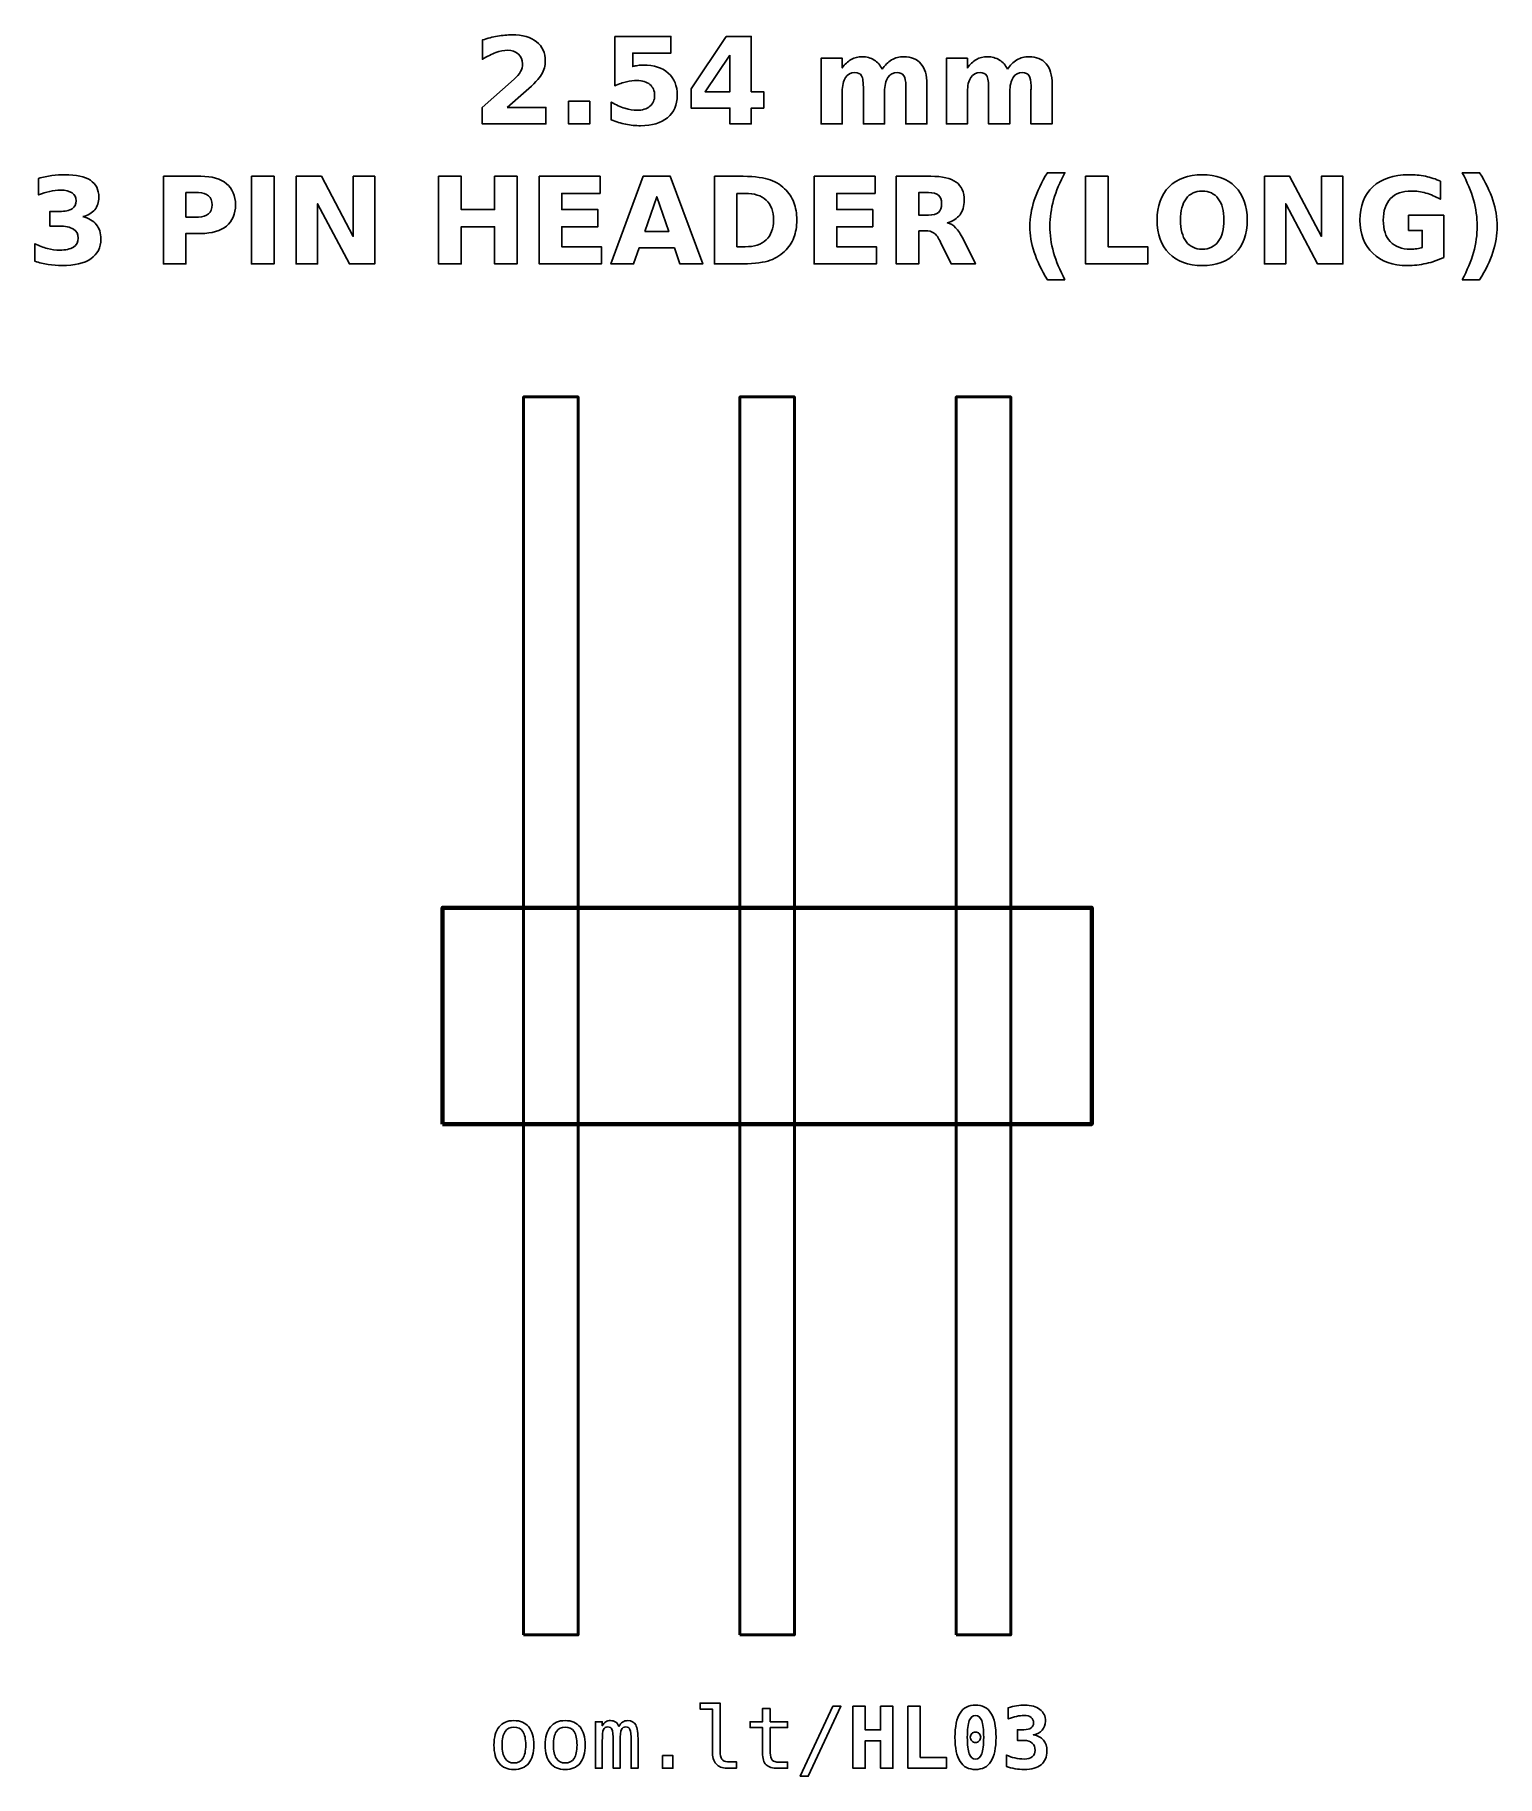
# Model space of a CAD drawing. Header units: centimetres. Extents: x -11.36 to -9.64, y -15.74 to -13.7.
import ezdxf

# ---------------------------------------------------------------- set-up
doc = ezdxf.new("R2010")
doc.units = ezdxf.units.CM
doc.header["$MEASUREMENT"] = 0
doc.layers.add('Layer 1', color=7, linetype='Continuous')

msp = doc.modelspace()

# ---------------------------------------------------------------- linework, layer by layer
at = {"layer": 'Layer 1', "color": 7, "lineweight": 50}
for points in [[(-10.786, -15.577), (-10.722, -15.577), (-10.722, -14.123), (-10.786, -14.123), (-10.786, -15.577)], [(-10.532, -15.577), (-10.468, -15.577), (-10.468, -14.123), (-10.532, -14.123), (-10.532, -15.577)], [(-10.278, -15.577), (-10.214, -15.577), (-10.214, -14.123), (-10.278, -14.123), (-10.278, -15.577)]]:
    msp.add_lwpolyline(points, close=True, dxfattribs=at)
at = {"layer": 'Layer 1', "color": 7, "lineweight": 100}
msp.add_lwpolyline([(-10.881, -14.977), (-10.119, -14.977), (-10.119, -14.723), (-10.881, -14.723), (-10.881, -14.977)], close=True, dxfattribs=at)
at = {"layer": 'Layer 1', "color": 250}
for points, knots in [([(-10.80503, -13.78297), (-10.80503, -13.78297), (-10.75975, -13.78297), (-10.75975, -13.78297), (-10.75975, -13.78297), (-10.75975, -13.78297), (-10.75975, -13.80247), (-10.75975, -13.80247), (-10.75975, -13.80247), (-10.75975, -13.80247), (-10.83452, -13.80247), (-10.83452, -13.80247), (-10.83452, -13.80247), (-10.83452, -13.80247), (-10.83452, -13.78297), (-10.83452, -13.78297), (-10.83452, -13.78297), (-10.83452, -13.78297), (-10.79696, -13.74984), (-10.79696, -13.74984), (-10.79696, -13.74984), (-10.7936, -13.7468), (-10.79113, -13.74384), (-10.78953, -13.74095), (-10.78953, -13.74095), (-10.78791, -13.73805), (-10.78711, -13.73504), (-10.78711, -13.73191), (-10.78711, -13.73191), (-10.78711, -13.72709), (-10.78873, -13.72321), (-10.79197, -13.72027), (-10.79197, -13.72027), (-10.7952, -13.71733), (-10.7995, -13.71588), (-10.80489, -13.71588), (-10.80489, -13.71588), (-10.80902, -13.71588), (-10.81354, -13.71677), (-10.81846, -13.71853), (-10.81846, -13.71853), (-10.82337, -13.7203), (-10.82864, -13.72293), (-10.83424, -13.72641), (-10.83424, -13.72641), (-10.83424, -13.72641), (-10.83424, -13.70381), (-10.83424, -13.70381), (-10.83424, -13.70381), (-10.82826, -13.70184), (-10.82236, -13.70033), (-10.81653, -13.6993), (-10.81653, -13.6993), (-10.81069, -13.69826), (-10.80498, -13.69774), (-10.79936, -13.69774), (-10.79936, -13.69774), (-10.78706, -13.69774), (-10.77749, -13.70045), (-10.77067, -13.70588), (-10.77067, -13.70588), (-10.76385, -13.71129), (-10.76044, -13.71884), (-10.76044, -13.72855), (-10.76044, -13.72855), (-10.76044, -13.73415), (-10.76189, -13.73937), (-10.76479, -13.74422), (-10.76479, -13.74422), (-10.76768, -13.74906), (-10.77377, -13.75555), (-10.78304, -13.76369), (-10.78304, -13.76369), (-10.78304, -13.76369), (-10.80503, -13.78297), (-10.80503, -13.78297)], [0, 0, 0, 0, 0.0526316, 0.0526316, 0.0526316, 0.0526316, 0.1052632, 0.1052632, 0.1052632, 0.1052632, 0.1578947, 0.1578947, 0.1578947, 0.1578947, 0.2105263, 0.2105263, 0.2105263, 0.2105263, 0.2631579, 0.2631579, 0.2631579, 0.2631579, 0.3157895, 0.3157895, 0.3157895, 0.3157895, 0.3684211, 0.3684211, 0.3684211, 0.3684211, 0.4210526, 0.4210526, 0.4210526, 0.4210526, 0.4736842, 0.4736842, 0.4736842, 0.4736842, 0.5263158, 0.5263158, 0.5263158, 0.5263158, 0.5789474, 0.5789474, 0.5789474, 0.5789474, 0.6315789, 0.6315789, 0.6315789, 0.6315789, 0.6842105, 0.6842105, 0.6842105, 0.6842105, 0.7368421, 0.7368421, 0.7368421, 0.7368421, 0.7894737, 0.7894737, 0.7894737, 0.7894737, 0.8421053, 0.8421053, 0.8421053, 0.8421053, 0.8947368, 0.8947368, 0.8947368, 0.8947368, 0.9473684, 0.9473684, 0.9473684, 0.9473684, 1, 1, 1, 1]), ([(-10.67894, -13.6996), (-10.67894, -13.6996), (-10.613, -13.6996), (-10.613, -13.6996), (-10.613, -13.6996), (-10.613, -13.6996), (-10.613, -13.7191), (-10.613, -13.7191), (-10.613, -13.7191), (-10.613, -13.7191), (-10.6578, -13.7191), (-10.6578, -13.7191), (-10.6578, -13.7191), (-10.6578, -13.7191), (-10.6578, -13.73502), (-10.6578, -13.73502), (-10.6578, -13.73502), (-10.65578, -13.73448), (-10.65375, -13.73406), (-10.65171, -13.73375), (-10.65171, -13.73375), (-10.64966, -13.73344), (-10.64752, -13.7333), (-10.64533, -13.7333), (-10.64533, -13.7333), (-10.63278, -13.7333), (-10.62302, -13.73643), (-10.61603, -13.74271), (-10.61603, -13.74271), (-10.60905, -13.74897), (-10.60557, -13.75771), (-10.60557, -13.76891), (-10.60557, -13.76891), (-10.60557, -13.78003), (-10.60938, -13.78874), (-10.61697, -13.79504), (-10.61697, -13.79504), (-10.62457, -13.80132), (-10.63513, -13.80447), (-10.64863, -13.80447), (-10.64863, -13.80447), (-10.65446, -13.80447), (-10.66025, -13.8039), (-10.66596, -13.80278), (-10.66596, -13.80278), (-10.67168, -13.80165), (-10.67737, -13.79995), (-10.68301, -13.79765), (-10.68301, -13.79765), (-10.68301, -13.79765), (-10.68301, -13.77676), (-10.68301, -13.77676), (-10.68301, -13.77676), (-10.67741, -13.77999), (-10.6721, -13.78239), (-10.66707, -13.78398), (-10.66707, -13.78398), (-10.66203, -13.78561), (-10.65728, -13.78641), (-10.65284, -13.78641), (-10.65284, -13.78641), (-10.64639, -13.78641), (-10.64134, -13.78483), (-10.63764, -13.78168), (-10.63764, -13.78168), (-10.63395, -13.77855), (-10.63209, -13.7743), (-10.63209, -13.76891), (-10.63209, -13.76891), (-10.63209, -13.7635), (-10.63395, -13.75924), (-10.63764, -13.75612), (-10.63764, -13.75612), (-10.64134, -13.75299), (-10.64639, -13.75144), (-10.65284, -13.75144), (-10.65284, -13.75144), (-10.65665, -13.75144), (-10.66072, -13.75193), (-10.66502, -13.75292), (-10.66502, -13.75292), (-10.66935, -13.7539), (-10.67398, -13.75543), (-10.67894, -13.7575), (-10.67894, -13.7575), (-10.67894, -13.7575), (-10.67894, -13.6996), (-10.67894, -13.6996)], [0, 0, 0, 0, 0.0454545, 0.0454545, 0.0454545, 0.0454545, 0.0909091, 0.0909091, 0.0909091, 0.0909091, 0.1363636, 0.1363636, 0.1363636, 0.1363636, 0.1818182, 0.1818182, 0.1818182, 0.1818182, 0.2272727, 0.2272727, 0.2272727, 0.2272727, 0.2727273, 0.2727273, 0.2727273, 0.2727273, 0.3181818, 0.3181818, 0.3181818, 0.3181818, 0.3636364, 0.3636364, 0.3636364, 0.3636364, 0.4090909, 0.4090909, 0.4090909, 0.4090909, 0.4545455, 0.4545455, 0.4545455, 0.4545455, 0.5, 0.5, 0.5, 0.5, 0.5454545, 0.5454545, 0.5454545, 0.5454545, 0.5909091, 0.5909091, 0.5909091, 0.5909091, 0.6363636, 0.6363636, 0.6363636, 0.6363636, 0.6818182, 0.6818182, 0.6818182, 0.6818182, 0.7272727, 0.7272727, 0.7272727, 0.7272727, 0.7727273, 0.7727273, 0.7727273, 0.7727273, 0.8181818, 0.8181818, 0.8181818, 0.8181818, 0.8636364, 0.8636364, 0.8636364, 0.8636364, 0.9090909, 0.9090909, 0.9090909, 0.9090909, 0.9545455, 0.9545455, 0.9545455, 0.9545455, 1, 1, 1, 1]), ([(-10.54816, -13.6996), (-10.54816, -13.6996), (-10.51866, -13.6996), (-10.51866, -13.6996), (-10.51866, -13.6996), (-10.51866, -13.6996), (-10.51866, -13.76451), (-10.51866, -13.76451), (-10.51866, -13.76451), (-10.51866, -13.76451), (-10.50399, -13.76451), (-10.50399, -13.76451), (-10.50399, -13.76451), (-10.50399, -13.76451), (-10.50399, -13.78373), (-10.50399, -13.78373), (-10.50399, -13.78373), (-10.50399, -13.78373), (-10.51866, -13.78373), (-10.51866, -13.78373), (-10.51866, -13.78373), (-10.51866, -13.78373), (-10.51866, -13.80247), (-10.51866, -13.80247), (-10.51866, -13.80247), (-10.51866, -13.80247), (-10.54373, -13.80247), (-10.54373, -13.80247), (-10.54373, -13.80247), (-10.54373, -13.80247), (-10.54373, -13.78373), (-10.54373, -13.78373), (-10.54373, -13.78373), (-10.54373, -13.78373), (-10.58936, -13.78373), (-10.58936, -13.78373), (-10.58936, -13.78373), (-10.58936, -13.78373), (-10.58936, -13.76098), (-10.58936, -13.76098), (-10.58936, -13.76098), (-10.58936, -13.76098), (-10.54816, -13.6996), (-10.54816, -13.6996)], [0, 0, 0, 0, 0.0909091, 0.0909091, 0.0909091, 0.0909091, 0.1818182, 0.1818182, 0.1818182, 0.1818182, 0.2727273, 0.2727273, 0.2727273, 0.2727273, 0.3636364, 0.3636364, 0.3636364, 0.3636364, 0.4545455, 0.4545455, 0.4545455, 0.4545455, 0.5454545, 0.5454545, 0.5454545, 0.5454545, 0.6363636, 0.6363636, 0.6363636, 0.6363636, 0.7272727, 0.7272727, 0.7272727, 0.7272727, 0.8181818, 0.8181818, 0.8181818, 0.8181818, 0.9090909, 0.9090909, 0.9090909, 0.9090909, 1, 1, 1, 1]), ([(-10.54373, -13.72145), (-10.54373, -13.72145), (-10.57283, -13.76451), (-10.57283, -13.76451), (-10.57283, -13.76451), (-10.57283, -13.76451), (-10.54373, -13.76451), (-10.54373, -13.76451), (-10.54373, -13.76451), (-10.54373, -13.76451), (-10.54373, -13.72145), (-10.54373, -13.72145)], [0, 0, 0, 0, 0.3333333, 0.3333333, 0.3333333, 0.3333333, 0.6666667, 0.6666667, 0.6666667, 0.6666667, 1, 1, 1, 1]), ([(-10.36502, -13.73812), (-10.36189, -13.73335), (-10.3582, -13.7297), (-10.35389, -13.72721), (-10.35389, -13.72721), (-10.34959, -13.72469), (-10.34489, -13.72345), (-10.33974, -13.72345), (-10.33974, -13.72345), (-10.33087, -13.72345), (-10.32412, -13.72618), (-10.31949, -13.73166), (-10.31949, -13.73166), (-10.31485, -13.73711), (-10.31252, -13.74506), (-10.31252, -13.75548), (-10.31252, -13.75548), (-10.31252, -13.75548), (-10.31252, -13.80247), (-10.31252, -13.80247), (-10.31252, -13.80247), (-10.31252, -13.80247), (-10.33734, -13.80247), (-10.33734, -13.80247), (-10.33734, -13.80247), (-10.33734, -13.80247), (-10.33734, -13.76223), (-10.33734, -13.76223), (-10.33734, -13.76223), (-10.33729, -13.76164), (-10.33727, -13.76103), (-10.33724, -13.76037), (-10.33724, -13.76037), (-10.33722, -13.75974), (-10.3372, -13.75882), (-10.3372, -13.75762), (-10.3372, -13.75762), (-10.3372, -13.75216), (-10.33799, -13.74819), (-10.33962, -13.74574), (-10.33962, -13.74574), (-10.34122, -13.74327), (-10.3438, -13.74205), (-10.34738, -13.74205), (-10.34738, -13.74205), (-10.35208, -13.74205), (-10.35568, -13.74398), (-10.35824, -13.74784), (-10.35824, -13.74784), (-10.36078, -13.75169), (-10.3621, -13.75727), (-10.3622, -13.76458), (-10.3622, -13.76458), (-10.3622, -13.76458), (-10.3622, -13.80247), (-10.3622, -13.80247), (-10.3622, -13.80247), (-10.3622, -13.80247), (-10.38701, -13.80247), (-10.38701, -13.80247), (-10.38701, -13.80247), (-10.38701, -13.80247), (-10.38701, -13.76223), (-10.38701, -13.76223), (-10.38701, -13.76223), (-10.38701, -13.75369), (-10.38774, -13.74819), (-10.38922, -13.74574), (-10.38922, -13.74574), (-10.39068, -13.74327), (-10.39329, -13.74205), (-10.39705, -13.74205), (-10.39705, -13.74205), (-10.4018, -13.74205), (-10.40545, -13.744), (-10.40801, -13.74788), (-10.40801, -13.74788), (-10.41057, -13.75176), (-10.41187, -13.75729), (-10.41187, -13.76451), (-10.41187, -13.76451), (-10.41187, -13.76451), (-10.41187, -13.80247), (-10.41187, -13.80247), (-10.41187, -13.80247), (-10.41187, -13.80247), (-10.43668, -13.80247), (-10.43668, -13.80247), (-10.43668, -13.80247), (-10.43668, -13.80247), (-10.43668, -13.72531), (-10.43668, -13.72531), (-10.43668, -13.72531), (-10.43668, -13.72531), (-10.41187, -13.72531), (-10.41187, -13.72531), (-10.41187, -13.72531), (-10.41187, -13.72531), (-10.41187, -13.73662), (-10.41187, -13.73662), (-10.41187, -13.73662), (-10.40883, -13.73224), (-10.40535, -13.72898), (-10.40142, -13.72676), (-10.40142, -13.72676), (-10.3975, -13.72455), (-10.39317, -13.72345), (-10.38844, -13.72345), (-10.38844, -13.72345), (-10.38313, -13.72345), (-10.3784, -13.72474), (-10.37433, -13.72731), (-10.37433, -13.72731), (-10.37024, -13.72989), (-10.36713, -13.73349), (-10.36502, -13.73812)], [0, 0, 0, 0, 0.0344828, 0.0344828, 0.0344828, 0.0344828, 0.0689655, 0.0689655, 0.0689655, 0.0689655, 0.1034483, 0.1034483, 0.1034483, 0.1034483, 0.137931, 0.137931, 0.137931, 0.137931, 0.1724138, 0.1724138, 0.1724138, 0.1724138, 0.2068966, 0.2068966, 0.2068966, 0.2068966, 0.2413793, 0.2413793, 0.2413793, 0.2413793, 0.2758621, 0.2758621, 0.2758621, 0.2758621, 0.3103448, 0.3103448, 0.3103448, 0.3103448, 0.3448276, 0.3448276, 0.3448276, 0.3448276, 0.3793103, 0.3793103, 0.3793103, 0.3793103, 0.4137931, 0.4137931, 0.4137931, 0.4137931, 0.4482759, 0.4482759, 0.4482759, 0.4482759, 0.4827586, 0.4827586, 0.4827586, 0.4827586, 0.5172414, 0.5172414, 0.5172414, 0.5172414, 0.5517241, 0.5517241, 0.5517241, 0.5517241, 0.5862069, 0.5862069, 0.5862069, 0.5862069, 0.6206897, 0.6206897, 0.6206897, 0.6206897, 0.6551724, 0.6551724, 0.6551724, 0.6551724, 0.6896552, 0.6896552, 0.6896552, 0.6896552, 0.7241379, 0.7241379, 0.7241379, 0.7241379, 0.7586207, 0.7586207, 0.7586207, 0.7586207, 0.7931034, 0.7931034, 0.7931034, 0.7931034, 0.8275862, 0.8275862, 0.8275862, 0.8275862, 0.862069, 0.862069, 0.862069, 0.862069, 0.8965517, 0.8965517, 0.8965517, 0.8965517, 0.9310345, 0.9310345, 0.9310345, 0.9310345, 0.9655172, 0.9655172, 0.9655172, 0.9655172, 1, 1, 1, 1]), ([(-10.21798, -13.73812), (-10.21485, -13.73335), (-10.21116, -13.7297), (-10.20685, -13.72721), (-10.20685, -13.72721), (-10.20255, -13.72469), (-10.19785, -13.72345), (-10.1927, -13.72345), (-10.1927, -13.72345), (-10.18383, -13.72345), (-10.17708, -13.72618), (-10.17245, -13.73166), (-10.17245, -13.73166), (-10.16781, -13.73711), (-10.16548, -13.74506), (-10.16548, -13.75548), (-10.16548, -13.75548), (-10.16548, -13.75548), (-10.16548, -13.80247), (-10.16548, -13.80247), (-10.16548, -13.80247), (-10.16548, -13.80247), (-10.1903, -13.80247), (-10.1903, -13.80247), (-10.1903, -13.80247), (-10.1903, -13.80247), (-10.1903, -13.76223), (-10.1903, -13.76223), (-10.1903, -13.76223), (-10.19025, -13.76164), (-10.19023, -13.76103), (-10.1902, -13.76037), (-10.1902, -13.76037), (-10.19018, -13.75974), (-10.19016, -13.75882), (-10.19016, -13.75762), (-10.19016, -13.75762), (-10.19016, -13.75216), (-10.19095, -13.74819), (-10.19258, -13.74574), (-10.19258, -13.74574), (-10.19418, -13.74327), (-10.19676, -13.74205), (-10.20034, -13.74205), (-10.20034, -13.74205), (-10.20504, -13.74205), (-10.20864, -13.74398), (-10.2112, -13.74784), (-10.2112, -13.74784), (-10.21374, -13.75169), (-10.21506, -13.75727), (-10.21516, -13.76458), (-10.21516, -13.76458), (-10.21516, -13.76458), (-10.21516, -13.80247), (-10.21516, -13.80247), (-10.21516, -13.80247), (-10.21516, -13.80247), (-10.23997, -13.80247), (-10.23997, -13.80247), (-10.23997, -13.80247), (-10.23997, -13.80247), (-10.23997, -13.76223), (-10.23997, -13.76223), (-10.23997, -13.76223), (-10.23997, -13.75369), (-10.2407, -13.74819), (-10.24218, -13.74574), (-10.24218, -13.74574), (-10.24364, -13.74327), (-10.24625, -13.74205), (-10.25001, -13.74205), (-10.25001, -13.74205), (-10.25476, -13.74205), (-10.25841, -13.744), (-10.26097, -13.74788), (-10.26097, -13.74788), (-10.26353, -13.75176), (-10.26483, -13.75729), (-10.26483, -13.76451), (-10.26483, -13.76451), (-10.26483, -13.76451), (-10.26483, -13.80247), (-10.26483, -13.80247), (-10.26483, -13.80247), (-10.26483, -13.80247), (-10.28964, -13.80247), (-10.28964, -13.80247), (-10.28964, -13.80247), (-10.28964, -13.80247), (-10.28964, -13.72531), (-10.28964, -13.72531), (-10.28964, -13.72531), (-10.28964, -13.72531), (-10.26483, -13.72531), (-10.26483, -13.72531), (-10.26483, -13.72531), (-10.26483, -13.72531), (-10.26483, -13.73662), (-10.26483, -13.73662), (-10.26483, -13.73662), (-10.26179, -13.73224), (-10.25831, -13.72898), (-10.25438, -13.72676), (-10.25438, -13.72676), (-10.25046, -13.72455), (-10.24613, -13.72345), (-10.2414, -13.72345), (-10.2414, -13.72345), (-10.23609, -13.72345), (-10.23136, -13.72474), (-10.22729, -13.72731), (-10.22729, -13.72731), (-10.2232, -13.72989), (-10.22009, -13.73349), (-10.21798, -13.73812)], [0, 0, 0, 0, 0.0344828, 0.0344828, 0.0344828, 0.0344828, 0.0689655, 0.0689655, 0.0689655, 0.0689655, 0.1034483, 0.1034483, 0.1034483, 0.1034483, 0.137931, 0.137931, 0.137931, 0.137931, 0.1724138, 0.1724138, 0.1724138, 0.1724138, 0.2068966, 0.2068966, 0.2068966, 0.2068966, 0.2413793, 0.2413793, 0.2413793, 0.2413793, 0.2758621, 0.2758621, 0.2758621, 0.2758621, 0.3103448, 0.3103448, 0.3103448, 0.3103448, 0.3448276, 0.3448276, 0.3448276, 0.3448276, 0.3793103, 0.3793103, 0.3793103, 0.3793103, 0.4137931, 0.4137931, 0.4137931, 0.4137931, 0.4482759, 0.4482759, 0.4482759, 0.4482759, 0.4827586, 0.4827586, 0.4827586, 0.4827586, 0.5172414, 0.5172414, 0.5172414, 0.5172414, 0.5517241, 0.5517241, 0.5517241, 0.5517241, 0.5862069, 0.5862069, 0.5862069, 0.5862069, 0.6206897, 0.6206897, 0.6206897, 0.6206897, 0.6551724, 0.6551724, 0.6551724, 0.6551724, 0.6896552, 0.6896552, 0.6896552, 0.6896552, 0.7241379, 0.7241379, 0.7241379, 0.7241379, 0.7586207, 0.7586207, 0.7586207, 0.7586207, 0.7931034, 0.7931034, 0.7931034, 0.7931034, 0.8275862, 0.8275862, 0.8275862, 0.8275862, 0.862069, 0.862069, 0.862069, 0.862069, 0.8965517, 0.8965517, 0.8965517, 0.8965517, 0.9310345, 0.9310345, 0.9310345, 0.9310345, 0.9655172, 0.9655172, 0.9655172, 0.9655172, 1, 1, 1, 1]), ([(-10.73311, -13.7758), (-10.73311, -13.7758), (-10.70829, -13.7758), (-10.70829, -13.7758), (-10.70829, -13.7758), (-10.70829, -13.7758), (-10.70829, -13.80247), (-10.70829, -13.80247), (-10.70829, -13.80247), (-10.70829, -13.80247), (-10.73311, -13.80247), (-10.73311, -13.80247), (-10.73311, -13.80247), (-10.73311, -13.80247), (-10.73311, -13.7758), (-10.73311, -13.7758)], [0, 0, 0, 0, 0.25, 0.25, 0.25, 0.25, 0.5, 0.5, 0.5, 0.5, 0.75, 0.75, 0.75, 0.75, 1, 1, 1, 1]), ([(-11.30339, -13.91124), (-11.29647, -13.91303), (-11.29118, -13.91616), (-11.28758, -13.92058), (-11.28758, -13.92058), (-11.28398, -13.92502), (-11.28217, -13.93064), (-11.28217, -13.93749), (-11.28217, -13.93749), (-11.28217, -13.94769), (-11.28608, -13.95545), (-11.29388, -13.96077), (-11.29388, -13.96077), (-11.30169, -13.96606), (-11.31308, -13.96872), (-11.32806, -13.96872), (-11.32806, -13.96872), (-11.33335, -13.96872), (-11.33864, -13.9683), (-11.34396, -13.96745), (-11.34396, -13.96745), (-11.34925, -13.9666), (-11.35449, -13.96531), (-11.35969, -13.96362), (-11.35969, -13.96362), (-11.35969, -13.96362), (-11.35969, -13.94315), (-11.35969, -13.94315), (-11.35969, -13.94315), (-11.35473, -13.94562), (-11.34981, -13.94751), (-11.34492, -13.94878), (-11.34492, -13.94878), (-11.34003, -13.95002), (-11.33521, -13.95066), (-11.33048, -13.95066), (-11.33048, -13.95066), (-11.32345, -13.95066), (-11.31806, -13.94943), (-11.31432, -13.94701), (-11.31432, -13.94701), (-11.31058, -13.94457), (-11.3087, -13.94109), (-11.3087, -13.93652), (-11.3087, -13.93652), (-11.3087, -13.93184), (-11.31063, -13.92829), (-11.31446, -13.92589), (-11.31446, -13.92589), (-11.3183, -13.92347), (-11.32396, -13.92227), (-11.33144, -13.92227), (-11.33144, -13.92227), (-11.33144, -13.92227), (-11.34205, -13.92227), (-11.34205, -13.92227), (-11.34205, -13.92227), (-11.34205, -13.92227), (-11.34205, -13.90517), (-11.34205, -13.90517), (-11.34205, -13.90517), (-11.34205, -13.90517), (-11.3309, -13.90517), (-11.3309, -13.90517), (-11.3309, -13.90517), (-11.32422, -13.90517), (-11.31928, -13.90414), (-11.31602, -13.90204), (-11.31602, -13.90204), (-11.31275, -13.89995), (-11.31112, -13.89678), (-11.31112, -13.89252), (-11.31112, -13.89252), (-11.31112, -13.88857), (-11.3127, -13.88551), (-11.31587, -13.88337), (-11.31587, -13.88337), (-11.31905, -13.88121), (-11.32352, -13.88013), (-11.3293, -13.88013), (-11.3293, -13.88013), (-11.33358, -13.88013), (-11.33789, -13.8806), (-11.34226, -13.88156), (-11.34226, -13.88156), (-11.34661, -13.88252), (-11.35094, -13.88396), (-11.35527, -13.88584), (-11.35527, -13.88584), (-11.35527, -13.88584), (-11.35527, -13.86641), (-11.35527, -13.86641), (-11.35527, -13.86641), (-11.35002, -13.86493), (-11.34485, -13.86383), (-11.3397, -13.8631), (-11.3397, -13.8631), (-11.33455, -13.86237), (-11.32952, -13.86199), (-11.32455, -13.86199), (-11.32455, -13.86199), (-11.31119, -13.86199), (-11.30118, -13.86418), (-11.29454, -13.86858), (-11.29454, -13.86858), (-11.28791, -13.87295), (-11.2846, -13.87956), (-11.2846, -13.88838), (-11.2846, -13.88838), (-11.2846, -13.89438), (-11.28617, -13.89932), (-11.28935, -13.90315), (-11.28935, -13.90315), (-11.29252, -13.90698), (-11.2972, -13.90969), (-11.30339, -13.91124)], [0, 0, 0, 0, 0.0344828, 0.0344828, 0.0344828, 0.0344828, 0.0689655, 0.0689655, 0.0689655, 0.0689655, 0.1034483, 0.1034483, 0.1034483, 0.1034483, 0.137931, 0.137931, 0.137931, 0.137931, 0.1724138, 0.1724138, 0.1724138, 0.1724138, 0.2068966, 0.2068966, 0.2068966, 0.2068966, 0.2413793, 0.2413793, 0.2413793, 0.2413793, 0.2758621, 0.2758621, 0.2758621, 0.2758621, 0.3103448, 0.3103448, 0.3103448, 0.3103448, 0.3448276, 0.3448276, 0.3448276, 0.3448276, 0.3793103, 0.3793103, 0.3793103, 0.3793103, 0.4137931, 0.4137931, 0.4137931, 0.4137931, 0.4482759, 0.4482759, 0.4482759, 0.4482759, 0.4827586, 0.4827586, 0.4827586, 0.4827586, 0.5172414, 0.5172414, 0.5172414, 0.5172414, 0.5517241, 0.5517241, 0.5517241, 0.5517241, 0.5862069, 0.5862069, 0.5862069, 0.5862069, 0.6206897, 0.6206897, 0.6206897, 0.6206897, 0.6551724, 0.6551724, 0.6551724, 0.6551724, 0.6896552, 0.6896552, 0.6896552, 0.6896552, 0.7241379, 0.7241379, 0.7241379, 0.7241379, 0.7586207, 0.7586207, 0.7586207, 0.7586207, 0.7931034, 0.7931034, 0.7931034, 0.7931034, 0.8275862, 0.8275862, 0.8275862, 0.8275862, 0.862069, 0.862069, 0.862069, 0.862069, 0.8965517, 0.8965517, 0.8965517, 0.8965517, 0.9310345, 0.9310345, 0.9310345, 0.9310345, 0.9655172, 0.9655172, 0.9655172, 0.9655172, 1, 1, 1, 1]), ([(-11.20884, -13.86385), (-11.20884, -13.86385), (-11.16482, -13.86385), (-11.16482, -13.86385), (-11.16482, -13.86385), (-11.15172, -13.86385), (-11.14167, -13.86677), (-11.13466, -13.87258), (-11.13466, -13.87258), (-11.12766, -13.87839), (-11.12415, -13.88666), (-11.12415, -13.89741), (-11.12415, -13.89741), (-11.12415, -13.90818), (-11.12766, -13.91648), (-11.13466, -13.92229), (-11.13466, -13.92229), (-11.14167, -13.9281), (-11.15172, -13.93102), (-11.16482, -13.93102), (-11.16482, -13.93102), (-11.16482, -13.93102), (-11.18231, -13.93102), (-11.18231, -13.93102), (-11.18231, -13.93102), (-11.18231, -13.93102), (-11.18231, -13.96672), (-11.18231, -13.96672), (-11.18231, -13.96672), (-11.18231, -13.96672), (-11.20884, -13.96672), (-11.20884, -13.96672), (-11.20884, -13.96672), (-11.20884, -13.96672), (-11.20884, -13.86385), (-11.20884, -13.86385)], [0, 0, 0, 0, 0.1111111, 0.1111111, 0.1111111, 0.1111111, 0.2222222, 0.2222222, 0.2222222, 0.2222222, 0.3333333, 0.3333333, 0.3333333, 0.3333333, 0.4444444, 0.4444444, 0.4444444, 0.4444444, 0.5555556, 0.5555556, 0.5555556, 0.5555556, 0.6666667, 0.6666667, 0.6666667, 0.6666667, 0.7777778, 0.7777778, 0.7777778, 0.7777778, 0.8888889, 0.8888889, 0.8888889, 0.8888889, 1, 1, 1, 1]), ([(-11.10543, -13.86385), (-11.10543, -13.86385), (-11.0789, -13.86385), (-11.0789, -13.86385), (-11.0789, -13.86385), (-11.0789, -13.86385), (-11.0789, -13.96672), (-11.0789, -13.96672), (-11.0789, -13.96672), (-11.0789, -13.96672), (-11.10543, -13.96672), (-11.10543, -13.96672), (-11.10543, -13.96672), (-11.10543, -13.96672), (-11.10543, -13.86385), (-11.10543, -13.86385)], [0, 0, 0, 0, 0.25, 0.25, 0.25, 0.25, 0.5, 0.5, 0.5, 0.5, 0.75, 0.75, 0.75, 0.75, 1, 1, 1, 1]), ([(-11.05294, -13.86385), (-11.05294, -13.86385), (-11.02331, -13.86385), (-11.02331, -13.86385), (-11.02331, -13.86385), (-11.02331, -13.86385), (-10.98589, -13.93441), (-10.98589, -13.93441), (-10.98589, -13.93441), (-10.98589, -13.93441), (-10.98589, -13.86385), (-10.98589, -13.86385), (-10.98589, -13.86385), (-10.98589, -13.86385), (-10.96075, -13.86385), (-10.96075, -13.86385), (-10.96075, -13.86385), (-10.96075, -13.86385), (-10.96075, -13.96672), (-10.96075, -13.96672), (-10.96075, -13.96672), (-10.96075, -13.96672), (-10.99038, -13.96672), (-10.99038, -13.96672), (-10.99038, -13.96672), (-10.99038, -13.96672), (-11.0278, -13.89616), (-11.0278, -13.89616), (-11.0278, -13.89616), (-11.0278, -13.89616), (-11.0278, -13.96672), (-11.0278, -13.96672), (-11.0278, -13.96672), (-11.0278, -13.96672), (-11.05294, -13.96672), (-11.05294, -13.96672), (-11.05294, -13.96672), (-11.05294, -13.96672), (-11.05294, -13.86385), (-11.05294, -13.86385)], [0, 0, 0, 0, 0.1, 0.1, 0.1, 0.1, 0.2, 0.2, 0.2, 0.2, 0.3, 0.3, 0.3, 0.3, 0.4, 0.4, 0.4, 0.4, 0.5, 0.5, 0.5, 0.5, 0.6, 0.6, 0.6, 0.6, 0.7, 0.7, 0.7, 0.7, 0.8, 0.8, 0.8, 0.8, 0.9, 0.9, 0.9, 0.9, 1, 1, 1, 1]), ([(-10.88572, -13.86385), (-10.88572, -13.86385), (-10.85919, -13.86385), (-10.85919, -13.86385), (-10.85919, -13.86385), (-10.85919, -13.86385), (-10.85919, -13.90306), (-10.85919, -13.90306), (-10.85919, -13.90306), (-10.85919, -13.90306), (-10.82006, -13.90306), (-10.82006, -13.90306), (-10.82006, -13.90306), (-10.82006, -13.90306), (-10.82006, -13.86385), (-10.82006, -13.86385), (-10.82006, -13.86385), (-10.82006, -13.86385), (-10.79353, -13.86385), (-10.79353, -13.86385), (-10.79353, -13.86385), (-10.79353, -13.86385), (-10.79353, -13.96672), (-10.79353, -13.96672), (-10.79353, -13.96672), (-10.79353, -13.96672), (-10.82006, -13.96672), (-10.82006, -13.96672), (-10.82006, -13.96672), (-10.82006, -13.96672), (-10.82006, -13.92312), (-10.82006, -13.92312), (-10.82006, -13.92312), (-10.82006, -13.92312), (-10.85919, -13.92312), (-10.85919, -13.92312), (-10.85919, -13.92312), (-10.85919, -13.92312), (-10.85919, -13.96672), (-10.85919, -13.96672), (-10.85919, -13.96672), (-10.85919, -13.96672), (-10.88572, -13.96672), (-10.88572, -13.96672), (-10.88572, -13.96672), (-10.88572, -13.96672), (-10.88572, -13.86385), (-10.88572, -13.86385)], [0, 0, 0, 0, 0.0833333, 0.0833333, 0.0833333, 0.0833333, 0.1666667, 0.1666667, 0.1666667, 0.1666667, 0.25, 0.25, 0.25, 0.25, 0.3333333, 0.3333333, 0.3333333, 0.3333333, 0.4166667, 0.4166667, 0.4166667, 0.4166667, 0.5, 0.5, 0.5, 0.5, 0.5833333, 0.5833333, 0.5833333, 0.5833333, 0.6666667, 0.6666667, 0.6666667, 0.6666667, 0.75, 0.75, 0.75, 0.75, 0.8333333, 0.8333333, 0.8333333, 0.8333333, 0.9166667, 0.9166667, 0.9166667, 0.9166667, 1, 1, 1, 1]), ([(-10.76763, -13.86385), (-10.76763, -13.86385), (-10.69604, -13.86385), (-10.69604, -13.86385), (-10.69604, -13.86385), (-10.69604, -13.86385), (-10.69604, -13.88391), (-10.69604, -13.88391), (-10.69604, -13.88391), (-10.69604, -13.88391), (-10.7411, -13.88391), (-10.7411, -13.88391), (-10.7411, -13.88391), (-10.7411, -13.88391), (-10.7411, -13.90306), (-10.7411, -13.90306), (-10.7411, -13.90306), (-10.7411, -13.90306), (-10.69875, -13.90306), (-10.69875, -13.90306), (-10.69875, -13.90306), (-10.69875, -13.90306), (-10.69875, -13.92312), (-10.69875, -13.92312), (-10.69875, -13.92312), (-10.69875, -13.92312), (-10.7411, -13.92312), (-10.7411, -13.92312), (-10.7411, -13.92312), (-10.7411, -13.92312), (-10.7411, -13.94666), (-10.7411, -13.94666), (-10.7411, -13.94666), (-10.7411, -13.94666), (-10.69454, -13.94666), (-10.69454, -13.94666), (-10.69454, -13.94666), (-10.69454, -13.94666), (-10.69454, -13.96672), (-10.69454, -13.96672), (-10.69454, -13.96672), (-10.69454, -13.96672), (-10.76763, -13.96672), (-10.76763, -13.96672), (-10.76763, -13.96672), (-10.76763, -13.96672), (-10.76763, -13.86385), (-10.76763, -13.86385)], [0, 0, 0, 0, 0.0833333, 0.0833333, 0.0833333, 0.0833333, 0.1666667, 0.1666667, 0.1666667, 0.1666667, 0.25, 0.25, 0.25, 0.25, 0.3333333, 0.3333333, 0.3333333, 0.3333333, 0.4166667, 0.4166667, 0.4166667, 0.4166667, 0.5, 0.5, 0.5, 0.5, 0.5833333, 0.5833333, 0.5833333, 0.5833333, 0.6666667, 0.6666667, 0.6666667, 0.6666667, 0.75, 0.75, 0.75, 0.75, 0.8333333, 0.8333333, 0.8333333, 0.8333333, 0.9166667, 0.9166667, 0.9166667, 0.9166667, 1, 1, 1, 1]), ([(-10.60881, -13.948), (-10.60881, -13.948), (-10.6503, -13.948), (-10.6503, -13.948), (-10.6503, -13.948), (-10.6503, -13.948), (-10.65684, -13.96672), (-10.65684, -13.96672), (-10.65684, -13.96672), (-10.65684, -13.96672), (-10.68351, -13.96672), (-10.68351, -13.96672), (-10.68351, -13.96672), (-10.68351, -13.96672), (-10.64541, -13.86385), (-10.64541, -13.86385), (-10.64541, -13.86385), (-10.64541, -13.86385), (-10.61378, -13.86385), (-10.61378, -13.86385), (-10.61378, -13.86385), (-10.61378, -13.86385), (-10.57568, -13.96672), (-10.57568, -13.96672), (-10.57568, -13.96672), (-10.57568, -13.96672), (-10.60235, -13.96672), (-10.60235, -13.96672), (-10.60235, -13.96672), (-10.60235, -13.96672), (-10.60881, -13.948), (-10.60881, -13.948)], [0, 0, 0, 0, 0.125, 0.125, 0.125, 0.125, 0.25, 0.25, 0.25, 0.25, 0.375, 0.375, 0.375, 0.375, 0.5, 0.5, 0.5, 0.5, 0.625, 0.625, 0.625, 0.625, 0.75, 0.75, 0.75, 0.75, 0.875, 0.875, 0.875, 0.875, 1, 1, 1, 1]), ([(-10.56201, -13.86385), (-10.56201, -13.86385), (-10.53402, -13.86385), (-10.53402, -13.86385), (-10.53402, -13.86385), (-10.51841, -13.86385), (-10.50679, -13.86496), (-10.49915, -13.86719), (-10.49915, -13.86719), (-10.4915, -13.86942), (-10.48494, -13.87319), (-10.47946, -13.87853), (-10.47946, -13.87853), (-10.47464, -13.88316), (-10.47107, -13.88852), (-10.46871, -13.89459), (-10.46871, -13.89459), (-10.46639, -13.90063), (-10.46521, -13.9075), (-10.46521, -13.91519), (-10.46521, -13.91519), (-10.46521, -13.92295), (-10.46639, -13.92987), (-10.46871, -13.93596), (-10.46871, -13.93596), (-10.47107, -13.94205), (-10.47464, -13.94741), (-10.47946, -13.95204), (-10.47946, -13.95204), (-10.48499, -13.95738), (-10.4916, -13.96115), (-10.49931, -13.96338), (-10.49931, -13.96338), (-10.50703, -13.96561), (-10.5186, -13.96672), (-10.53402, -13.96672), (-10.53402, -13.96672), (-10.53402, -13.96672), (-10.56201, -13.96672), (-10.56201, -13.96672), (-10.56201, -13.96672), (-10.56201, -13.96672), (-10.56201, -13.86385), (-10.56201, -13.86385)], [0, 0, 0, 0, 0.0909091, 0.0909091, 0.0909091, 0.0909091, 0.1818182, 0.1818182, 0.1818182, 0.1818182, 0.2727273, 0.2727273, 0.2727273, 0.2727273, 0.3636364, 0.3636364, 0.3636364, 0.3636364, 0.4545455, 0.4545455, 0.4545455, 0.4545455, 0.5454545, 0.5454545, 0.5454545, 0.5454545, 0.6363636, 0.6363636, 0.6363636, 0.6363636, 0.7272727, 0.7272727, 0.7272727, 0.7272727, 0.8181818, 0.8181818, 0.8181818, 0.8181818, 0.9090909, 0.9090909, 0.9090909, 0.9090909, 1, 1, 1, 1]), ([(-10.44489, -13.86385), (-10.44489, -13.86385), (-10.3733, -13.86385), (-10.3733, -13.86385), (-10.3733, -13.86385), (-10.3733, -13.86385), (-10.3733, -13.88391), (-10.3733, -13.88391), (-10.3733, -13.88391), (-10.3733, -13.88391), (-10.41836, -13.88391), (-10.41836, -13.88391), (-10.41836, -13.88391), (-10.41836, -13.88391), (-10.41836, -13.90306), (-10.41836, -13.90306), (-10.41836, -13.90306), (-10.41836, -13.90306), (-10.37601, -13.90306), (-10.37601, -13.90306), (-10.37601, -13.90306), (-10.37601, -13.90306), (-10.37601, -13.92312), (-10.37601, -13.92312), (-10.37601, -13.92312), (-10.37601, -13.92312), (-10.41836, -13.92312), (-10.41836, -13.92312), (-10.41836, -13.92312), (-10.41836, -13.92312), (-10.41836, -13.94666), (-10.41836, -13.94666), (-10.41836, -13.94666), (-10.41836, -13.94666), (-10.3718, -13.94666), (-10.3718, -13.94666), (-10.3718, -13.94666), (-10.3718, -13.94666), (-10.3718, -13.96672), (-10.3718, -13.96672), (-10.3718, -13.96672), (-10.3718, -13.96672), (-10.44489, -13.96672), (-10.44489, -13.96672), (-10.44489, -13.96672), (-10.44489, -13.96672), (-10.44489, -13.86385), (-10.44489, -13.86385)], [0, 0, 0, 0, 0.0833333, 0.0833333, 0.0833333, 0.0833333, 0.1666667, 0.1666667, 0.1666667, 0.1666667, 0.25, 0.25, 0.25, 0.25, 0.3333333, 0.3333333, 0.3333333, 0.3333333, 0.4166667, 0.4166667, 0.4166667, 0.4166667, 0.5, 0.5, 0.5, 0.5, 0.5833333, 0.5833333, 0.5833333, 0.5833333, 0.6666667, 0.6666667, 0.6666667, 0.6666667, 0.75, 0.75, 0.75, 0.75, 0.8333333, 0.8333333, 0.8333333, 0.8333333, 0.9166667, 0.9166667, 0.9166667, 0.9166667, 1, 1, 1, 1]), ([(-10.32196, -13.9278), (-10.32196, -13.9278), (-10.32196, -13.96672), (-10.32196, -13.96672), (-10.32196, -13.96672), (-10.32196, -13.96672), (-10.34849, -13.96672), (-10.34849, -13.96672), (-10.34849, -13.96672), (-10.34849, -13.96672), (-10.34849, -13.86385), (-10.34849, -13.86385), (-10.34849, -13.86385), (-10.34849, -13.86385), (-10.30797, -13.86385), (-10.30797, -13.86385), (-10.30797, -13.86385), (-10.29442, -13.86385), (-10.28447, -13.86613), (-10.27817, -13.87067), (-10.27817, -13.87067), (-10.27185, -13.87521), (-10.26869, -13.88241), (-10.26869, -13.89224), (-10.26869, -13.89224), (-10.26869, -13.89903), (-10.27034, -13.90463), (-10.27361, -13.90898), (-10.27361, -13.90898), (-10.2769, -13.91336), (-10.28186, -13.91658), (-10.28847, -13.91863), (-10.28847, -13.91863), (-10.28485, -13.91947), (-10.28158, -13.92133), (-10.27871, -13.92425), (-10.27871, -13.92425), (-10.27584, -13.92716), (-10.27295, -13.93158), (-10.27001, -13.93751), (-10.27001, -13.93751), (-10.27001, -13.93751), (-10.25559, -13.96672), (-10.25559, -13.96672), (-10.25559, -13.96672), (-10.25559, -13.96672), (-10.28386, -13.96672), (-10.28386, -13.96672), (-10.28386, -13.96672), (-10.28386, -13.96672), (-10.2964, -13.94116), (-10.2964, -13.94116), (-10.2964, -13.94116), (-10.29891, -13.93603), (-10.30148, -13.9325), (-10.30409, -13.93062), (-10.30409, -13.93062), (-10.30668, -13.92874), (-10.31013, -13.9278), (-10.31446, -13.9278), (-10.31446, -13.9278), (-10.31446, -13.9278), (-10.32196, -13.9278), (-10.32196, -13.9278)], [0, 0, 0, 0, 0.0625, 0.0625, 0.0625, 0.0625, 0.125, 0.125, 0.125, 0.125, 0.1875, 0.1875, 0.1875, 0.1875, 0.25, 0.25, 0.25, 0.25, 0.3125, 0.3125, 0.3125, 0.3125, 0.375, 0.375, 0.375, 0.375, 0.4375, 0.4375, 0.4375, 0.4375, 0.5, 0.5, 0.5, 0.5, 0.5625, 0.5625, 0.5625, 0.5625, 0.625, 0.625, 0.625, 0.625, 0.6875, 0.6875, 0.6875, 0.6875, 0.75, 0.75, 0.75, 0.75, 0.8125, 0.8125, 0.8125, 0.8125, 0.875, 0.875, 0.875, 0.875, 0.9375, 0.9375, 0.9375, 0.9375, 1, 1, 1, 1]), ([(-10.15047, -13.98532), (-10.15047, -13.98532), (-10.17093, -13.98532), (-10.17093, -13.98532), (-10.17093, -13.98532), (-10.17796, -13.97399), (-10.18316, -13.96319), (-10.1865, -13.95296), (-10.1865, -13.95296), (-10.18986, -13.94275), (-10.19153, -13.93262), (-10.19153, -13.92255), (-10.19153, -13.92255), (-10.19153, -13.91249), (-10.18984, -13.9023), (-10.18648, -13.892), (-10.18648, -13.892), (-10.18309, -13.88168), (-10.17792, -13.87091), (-10.17093, -13.85964), (-10.17093, -13.85964), (-10.17093, -13.85964), (-10.15047, -13.85964), (-10.15047, -13.85964), (-10.15047, -13.85964), (-10.15635, -13.87053), (-10.16075, -13.88118), (-10.16369, -13.89158), (-10.16369, -13.89158), (-10.16663, -13.90197), (-10.16811, -13.91225), (-10.16811, -13.92241), (-10.16811, -13.92241), (-10.16811, -13.93257), (-10.16665, -13.94285), (-10.16374, -13.95329), (-10.16374, -13.95329), (-10.16082, -13.96371), (-10.1564, -13.97439), (-10.15047, -13.98532)], [0, 0, 0, 0, 0.1, 0.1, 0.1, 0.1, 0.2, 0.2, 0.2, 0.2, 0.3, 0.3, 0.3, 0.3, 0.4, 0.4, 0.4, 0.4, 0.5, 0.5, 0.5, 0.5, 0.6, 0.6, 0.6, 0.6, 0.7, 0.7, 0.7, 0.7, 0.8, 0.8, 0.8, 0.8, 0.9, 0.9, 0.9, 0.9, 1, 1, 1, 1]), ([(-10.12622, -13.86385), (-10.12622, -13.86385), (-10.09969, -13.86385), (-10.09969, -13.86385), (-10.09969, -13.86385), (-10.09969, -13.86385), (-10.09969, -13.94666), (-10.09969, -13.94666), (-10.09969, -13.94666), (-10.09969, -13.94666), (-10.05313, -13.94666), (-10.05313, -13.94666), (-10.05313, -13.94666), (-10.05313, -13.94666), (-10.05313, -13.96672), (-10.05313, -13.96672), (-10.05313, -13.96672), (-10.05313, -13.96672), (-10.12622, -13.96672), (-10.12622, -13.96672), (-10.12622, -13.96672), (-10.12622, -13.96672), (-10.12622, -13.86385), (-10.12622, -13.86385)], [0, 0, 0, 0, 0.1666667, 0.1666667, 0.1666667, 0.1666667, 0.3333333, 0.3333333, 0.3333333, 0.3333333, 0.5, 0.5, 0.5, 0.5, 0.6666667, 0.6666667, 0.6666667, 0.6666667, 0.8333333, 0.8333333, 0.8333333, 0.8333333, 1, 1, 1, 1]), ([(-9.98932, -13.86199), (-9.97279, -13.86199), (-9.95983, -13.86672), (-9.95047, -13.8762), (-9.95047, -13.8762), (-9.94109, -13.88565), (-9.93641, -13.8987), (-9.93641, -13.91538), (-9.93641, -13.91538), (-9.93641, -13.93201), (-9.94109, -13.94506), (-9.95047, -13.95451), (-9.95047, -13.95451), (-9.95983, -13.96399), (-9.97279, -13.96872), (-9.98932, -13.96872), (-9.98932, -13.96872), (-10.00581, -13.96872), (-10.01874, -13.96399), (-10.02815, -13.95451), (-10.02815, -13.95451), (-10.03753, -13.94506), (-10.04224, -13.93201), (-10.04224, -13.91538), (-10.04224, -13.91538), (-10.04224, -13.8987), (-10.03753, -13.88565), (-10.02815, -13.8762), (-10.02815, -13.8762), (-10.01874, -13.86672), (-10.00581, -13.86199), (-9.98932, -13.86199)], [0, 0, 0, 0, 0.125, 0.125, 0.125, 0.125, 0.25, 0.25, 0.25, 0.25, 0.375, 0.375, 0.375, 0.375, 0.5, 0.5, 0.5, 0.5, 0.625, 0.625, 0.625, 0.625, 0.75, 0.75, 0.75, 0.75, 0.875, 0.875, 0.875, 0.875, 1, 1, 1, 1]), ([(-9.91634, -13.86385), (-9.91634, -13.86385), (-9.88671, -13.86385), (-9.88671, -13.86385), (-9.88671, -13.86385), (-9.88671, -13.86385), (-9.84929, -13.93441), (-9.84929, -13.93441), (-9.84929, -13.93441), (-9.84929, -13.93441), (-9.84929, -13.86385), (-9.84929, -13.86385), (-9.84929, -13.86385), (-9.84929, -13.86385), (-9.82415, -13.86385), (-9.82415, -13.86385), (-9.82415, -13.86385), (-9.82415, -13.86385), (-9.82415, -13.96672), (-9.82415, -13.96672), (-9.82415, -13.96672), (-9.82415, -13.96672), (-9.85378, -13.96672), (-9.85378, -13.96672), (-9.85378, -13.96672), (-9.85378, -13.96672), (-9.8912, -13.89616), (-9.8912, -13.89616), (-9.8912, -13.89616), (-9.8912, -13.89616), (-9.8912, -13.96672), (-9.8912, -13.96672), (-9.8912, -13.96672), (-9.8912, -13.96672), (-9.91634, -13.96672), (-9.91634, -13.96672), (-9.91634, -13.96672), (-9.91634, -13.96672), (-9.91634, -13.86385), (-9.91634, -13.86385)], [0, 0, 0, 0, 0.1, 0.1, 0.1, 0.1, 0.2, 0.2, 0.2, 0.2, 0.3, 0.3, 0.3, 0.3, 0.4, 0.4, 0.4, 0.4, 0.5, 0.5, 0.5, 0.5, 0.6, 0.6, 0.6, 0.6, 0.7, 0.7, 0.7, 0.7, 0.8, 0.8, 0.8, 0.8, 0.9, 0.9, 0.9, 0.9, 1, 1, 1, 1]), ([(-9.70578, -13.95908), (-9.71239, -13.9623), (-9.71925, -13.9647), (-9.72638, -13.96632), (-9.72638, -13.96632), (-9.73351, -13.96792), (-9.74084, -13.96872), (-9.74844, -13.96872), (-9.74844, -13.96872), (-9.76556, -13.96872), (-9.77913, -13.96392), (-9.78915, -13.95435), (-9.78915, -13.95435), (-9.79917, -13.94478), (-9.80418, -13.9318), (-9.80418, -13.91538), (-9.80418, -13.91538), (-9.80418, -13.8988), (-9.79907, -13.88577), (-9.78889, -13.87624), (-9.78889, -13.87624), (-9.77868, -13.86674), (-9.76471, -13.86199), (-9.74698, -13.86199), (-9.74698, -13.86199), (-9.74014, -13.86199), (-9.73358, -13.86263), (-9.7273, -13.86392), (-9.7273, -13.86392), (-9.72104, -13.86521), (-9.71511, -13.86712), (-9.70956, -13.86964), (-9.70956, -13.86964), (-9.70956, -13.86964), (-9.70956, -13.89092), (-9.70956, -13.89092), (-9.70956, -13.89092), (-9.7153, -13.88765), (-9.72102, -13.88523), (-9.72669, -13.88363), (-9.72669, -13.88363), (-9.73235, -13.88201), (-9.73804, -13.88121), (-9.74374, -13.88121), (-9.74374, -13.88121), (-9.75432, -13.88121), (-9.76246, -13.88417), (-9.76817, -13.89007), (-9.76817, -13.89007), (-9.77389, -13.89598), (-9.77676, -13.90442), (-9.77676, -13.91538), (-9.77676, -13.91538), (-9.77676, -13.92627), (-9.774, -13.93469), (-9.76848, -13.94061), (-9.76848, -13.94061), (-9.76297, -13.94654), (-9.75514, -13.9495), (-9.74498, -13.9495), (-9.74498, -13.9495), (-9.74223, -13.9495), (-9.73967, -13.94934), (-9.73729, -13.94899), (-9.73729, -13.94899), (-9.73492, -13.94863), (-9.7328, -13.94809), (-9.73092, -13.94736), (-9.73092, -13.94736), (-9.73092, -13.94736), (-9.73092, -13.92737), (-9.73092, -13.92737), (-9.73092, -13.92737), (-9.73092, -13.92737), (-9.7471, -13.92737), (-9.7471, -13.92737), (-9.7471, -13.92737), (-9.7471, -13.92737), (-9.7471, -13.90959), (-9.7471, -13.90959), (-9.7471, -13.90959), (-9.7471, -13.90959), (-9.70578, -13.90959), (-9.70578, -13.90959), (-9.70578, -13.90959), (-9.70578, -13.90959), (-9.70578, -13.95908), (-9.70578, -13.95908)], [0, 0, 0, 0, 0.0454545, 0.0454545, 0.0454545, 0.0454545, 0.0909091, 0.0909091, 0.0909091, 0.0909091, 0.1363636, 0.1363636, 0.1363636, 0.1363636, 0.1818182, 0.1818182, 0.1818182, 0.1818182, 0.2272727, 0.2272727, 0.2272727, 0.2272727, 0.2727273, 0.2727273, 0.2727273, 0.2727273, 0.3181818, 0.3181818, 0.3181818, 0.3181818, 0.3636364, 0.3636364, 0.3636364, 0.3636364, 0.4090909, 0.4090909, 0.4090909, 0.4090909, 0.4545455, 0.4545455, 0.4545455, 0.4545455, 0.5, 0.5, 0.5, 0.5, 0.5454545, 0.5454545, 0.5454545, 0.5454545, 0.5909091, 0.5909091, 0.5909091, 0.5909091, 0.6363636, 0.6363636, 0.6363636, 0.6363636, 0.6818182, 0.6818182, 0.6818182, 0.6818182, 0.7272727, 0.7272727, 0.7272727, 0.7272727, 0.7727273, 0.7727273, 0.7727273, 0.7727273, 0.8181818, 0.8181818, 0.8181818, 0.8181818, 0.8636364, 0.8636364, 0.8636364, 0.8636364, 0.9090909, 0.9090909, 0.9090909, 0.9090909, 0.9545455, 0.9545455, 0.9545455, 0.9545455, 1, 1, 1, 1]), ([(-9.68409, -13.98532), (-9.67821, -13.97439), (-9.67379, -13.96371), (-9.67085, -13.95329), (-9.67085, -13.95329), (-9.66791, -13.94285), (-9.66645, -13.93257), (-9.66645, -13.92241), (-9.66645, -13.92241), (-9.66645, -13.91225), (-9.66791, -13.90197), (-9.67085, -13.89158), (-9.67085, -13.89158), (-9.67379, -13.88118), (-9.67821, -13.87053), (-9.68409, -13.85964), (-9.68409, -13.85964), (-9.68409, -13.85964), (-9.66363, -13.85964), (-9.66363, -13.85964), (-9.66363, -13.85964), (-9.65665, -13.87091), (-9.65147, -13.88168), (-9.64808, -13.892), (-9.64808, -13.892), (-9.64472, -13.9023), (-9.64303, -13.91249), (-9.64303, -13.92255), (-9.64303, -13.92255), (-9.64303, -13.93262), (-9.6447, -13.94275), (-9.64806, -13.95296), (-9.64806, -13.95296), (-9.6514, -13.96319), (-9.6566, -13.97399), (-9.66363, -13.98532), (-9.66363, -13.98532), (-9.66363, -13.98532), (-9.68409, -13.98532), (-9.68409, -13.98532)], [0, 0, 0, 0, 0.1, 0.1, 0.1, 0.1, 0.2, 0.2, 0.2, 0.2, 0.3, 0.3, 0.3, 0.3, 0.4, 0.4, 0.4, 0.4, 0.5, 0.5, 0.5, 0.5, 0.6, 0.6, 0.6, 0.6, 0.7, 0.7, 0.7, 0.7, 0.8, 0.8, 0.8, 0.8, 0.9, 0.9, 0.9, 0.9, 1, 1, 1, 1]), ([(-11.18231, -13.88307), (-11.18231, -13.88307), (-11.18231, -13.9118), (-11.18231, -13.9118), (-11.18231, -13.9118), (-11.18231, -13.9118), (-11.16764, -13.9118), (-11.16764, -13.9118), (-11.16764, -13.9118), (-11.16249, -13.9118), (-11.15851, -13.91056), (-11.15571, -13.90804), (-11.15571, -13.90804), (-11.15291, -13.90555), (-11.1515, -13.902), (-11.1515, -13.89741), (-11.1515, -13.89741), (-11.1515, -13.8928), (-11.15291, -13.88927), (-11.15571, -13.88678), (-11.15571, -13.88678), (-11.15851, -13.88431), (-11.16249, -13.88307), (-11.16764, -13.88307), (-11.16764, -13.88307), (-11.16764, -13.88307), (-11.18231, -13.88307), (-11.18231, -13.88307)], [0, 0, 0, 0, 0.1428571, 0.1428571, 0.1428571, 0.1428571, 0.2857143, 0.2857143, 0.2857143, 0.2857143, 0.4285714, 0.4285714, 0.4285714, 0.4285714, 0.5714286, 0.5714286, 0.5714286, 0.5714286, 0.7142857, 0.7142857, 0.7142857, 0.7142857, 0.8571429, 0.8571429, 0.8571429, 0.8571429, 1, 1, 1, 1]), ([(-10.53548, -13.88391), (-10.53548, -13.88391), (-10.53548, -13.94666), (-10.53548, -13.94666), (-10.53548, -13.94666), (-10.53548, -13.94666), (-10.52598, -13.94666), (-10.52598, -13.94666), (-10.52598, -13.94666), (-10.51514, -13.94666), (-10.50686, -13.94398), (-10.50115, -13.93859), (-10.50115, -13.93859), (-10.49543, -13.93323), (-10.49256, -13.92542), (-10.49256, -13.91519), (-10.49256, -13.91519), (-10.49256, -13.90498), (-10.49541, -13.89722), (-10.5011, -13.89191), (-10.5011, -13.89191), (-10.50679, -13.88657), (-10.51509, -13.88391), (-10.52598, -13.88391), (-10.52598, -13.88391), (-10.52598, -13.88391), (-10.53548, -13.88391), (-10.53548, -13.88391)], [0, 0, 0, 0, 0.1428571, 0.1428571, 0.1428571, 0.1428571, 0.2857143, 0.2857143, 0.2857143, 0.2857143, 0.4285714, 0.4285714, 0.4285714, 0.4285714, 0.5714286, 0.5714286, 0.5714286, 0.5714286, 0.7142857, 0.7142857, 0.7142857, 0.7142857, 0.8571429, 0.8571429, 0.8571429, 0.8571429, 1, 1, 1, 1]), ([(-10.31079, -13.90948), (-10.30524, -13.90948), (-10.30124, -13.90844), (-10.29884, -13.90637), (-10.29884, -13.90637), (-10.29642, -13.9043), (-10.29522, -13.90089), (-10.29522, -13.89616), (-10.29522, -13.89616), (-10.29522, -13.89148), (-10.29642, -13.88812), (-10.29884, -13.8861), (-10.29884, -13.8861), (-10.30124, -13.88408), (-10.30524, -13.88307), (-10.31079, -13.88307), (-10.31079, -13.88307), (-10.31079, -13.88307), (-10.32196, -13.88307), (-10.32196, -13.88307), (-10.32196, -13.88307), (-10.32196, -13.88307), (-10.32196, -13.90948), (-10.32196, -13.90948), (-10.32196, -13.90948), (-10.32196, -13.90948), (-10.31079, -13.90948), (-10.31079, -13.90948)], [0, 0, 0, 0, 0.1428571, 0.1428571, 0.1428571, 0.1428571, 0.2857143, 0.2857143, 0.2857143, 0.2857143, 0.4285714, 0.4285714, 0.4285714, 0.4285714, 0.5714286, 0.5714286, 0.5714286, 0.5714286, 0.7142857, 0.7142857, 0.7142857, 0.7142857, 0.8571429, 0.8571429, 0.8571429, 0.8571429, 1, 1, 1, 1]), ([(-9.98932, -13.88121), (-9.99741, -13.88121), (-10.00367, -13.88419), (-10.00814, -13.89017), (-10.00814, -13.89017), (-10.01258, -13.89614), (-10.01482, -13.90454), (-10.01482, -13.91538), (-10.01482, -13.91538), (-10.01482, -13.9262), (-10.01258, -13.93457), (-10.00814, -13.94054), (-10.00814, -13.94054), (-10.00367, -13.94652), (-9.99741, -13.9495), (-9.98932, -13.9495), (-9.98932, -13.9495), (-9.98118, -13.9495), (-9.97491, -13.94652), (-9.97044, -13.94054), (-9.97044, -13.94054), (-9.96599, -13.93457), (-9.96376, -13.9262), (-9.96376, -13.91538), (-9.96376, -13.91538), (-9.96376, -13.90454), (-9.96599, -13.89614), (-9.97044, -13.89017), (-9.97044, -13.89017), (-9.97491, -13.88419), (-9.98118, -13.88121), (-9.98932, -13.88121)], [0, 0, 0, 0, 0.125, 0.125, 0.125, 0.125, 0.25, 0.25, 0.25, 0.25, 0.375, 0.375, 0.375, 0.375, 0.5, 0.5, 0.5, 0.5, 0.625, 0.625, 0.625, 0.625, 0.75, 0.75, 0.75, 0.75, 0.875, 0.875, 0.875, 0.875, 1, 1, 1, 1]), ([(-10.64369, -13.9289), (-10.64369, -13.9289), (-10.61549, -13.9289), (-10.61549, -13.9289), (-10.61549, -13.9289), (-10.61549, -13.9289), (-10.62956, -13.88798), (-10.62956, -13.88798), (-10.62956, -13.88798), (-10.62956, -13.88798), (-10.64369, -13.9289), (-10.64369, -13.9289)], [0, 0, 0, 0, 0.3333333, 0.3333333, 0.3333333, 0.3333333, 0.6666667, 0.6666667, 0.6666667, 0.6666667, 1, 1, 1, 1]), ([(-10.55536, -15.7138), (-10.55536, -15.71784), (-10.55462, -15.72087), (-10.55314, -15.72292), (-10.55314, -15.72292), (-10.55166, -15.72497), (-10.54947, -15.726), (-10.54657, -15.726), (-10.54657, -15.726), (-10.54657, -15.726), (-10.53607, -15.726), (-10.53607, -15.726), (-10.53607, -15.726), (-10.53607, -15.726), (-10.53607, -15.73362), (-10.53607, -15.73362), (-10.53607, -15.73362), (-10.53607, -15.73362), (-10.54744, -15.73362), (-10.54744, -15.73362), (-10.54744, -15.73362), (-10.55282, -15.73362), (-10.55697, -15.73189), (-10.55992, -15.72844), (-10.55992, -15.72844), (-10.56287, -15.72499), (-10.56434, -15.7201), (-10.56434, -15.7138), (-10.56434, -15.7138), (-10.56434, -15.7138), (-10.56434, -15.66413), (-10.56434, -15.66413), (-10.56434, -15.66413), (-10.56434, -15.66413), (-10.57874, -15.66413), (-10.57874, -15.66413), (-10.57874, -15.66413), (-10.57874, -15.66413), (-10.57874, -15.6571), (-10.57874, -15.6571), (-10.57874, -15.6571), (-10.57874, -15.6571), (-10.55536, -15.6571), (-10.55536, -15.6571), (-10.55536, -15.6571), (-10.55536, -15.6571), (-10.55536, -15.7138), (-10.55536, -15.7138)], [0, 0, 0, 0, 0.0833333, 0.0833333, 0.0833333, 0.0833333, 0.1666667, 0.1666667, 0.1666667, 0.1666667, 0.25, 0.25, 0.25, 0.25, 0.3333333, 0.3333333, 0.3333333, 0.3333333, 0.4166667, 0.4166667, 0.4166667, 0.4166667, 0.5, 0.5, 0.5, 0.5, 0.5833333, 0.5833333, 0.5833333, 0.5833333, 0.6666667, 0.6666667, 0.6666667, 0.6666667, 0.75, 0.75, 0.75, 0.75, 0.8333333, 0.8333333, 0.8333333, 0.8333333, 0.9166667, 0.9166667, 0.9166667, 0.9166667, 1, 1, 1, 1]), ([(-10.49636, -15.6634), (-10.49636, -15.6634), (-10.49636, -15.67893), (-10.49636, -15.67893), (-10.49636, -15.67893), (-10.49636, -15.67893), (-10.47594, -15.67893), (-10.47594, -15.67893), (-10.47594, -15.67893), (-10.47594, -15.67893), (-10.47594, -15.68592), (-10.47594, -15.68592), (-10.47594, -15.68592), (-10.47594, -15.68592), (-10.49636, -15.68592), (-10.49636, -15.68592), (-10.49636, -15.68592), (-10.49636, -15.68592), (-10.49636, -15.7156), (-10.49636, -15.7156), (-10.49636, -15.7156), (-10.49636, -15.71964), (-10.4956, -15.72245), (-10.49406, -15.72404), (-10.49406, -15.72404), (-10.49253, -15.72564), (-10.48986, -15.72644), (-10.48606, -15.72644), (-10.48606, -15.72644), (-10.48606, -15.72644), (-10.47594, -15.72644), (-10.47594, -15.72644), (-10.47594, -15.72644), (-10.47594, -15.72644), (-10.47594, -15.73362), (-10.47594, -15.73362), (-10.47594, -15.73362), (-10.47594, -15.73362), (-10.48693, -15.73362), (-10.48693, -15.73362), (-10.48693, -15.73362), (-10.49368, -15.73362), (-10.49843, -15.73227), (-10.5012, -15.72957), (-10.5012, -15.72957), (-10.50396, -15.72687), (-10.50535, -15.7222), (-10.50535, -15.7156), (-10.50535, -15.7156), (-10.50535, -15.7156), (-10.50535, -15.68592), (-10.50535, -15.68592), (-10.50535, -15.68592), (-10.50535, -15.68592), (-10.51995, -15.68592), (-10.51995, -15.68592), (-10.51995, -15.68592), (-10.51995, -15.68592), (-10.51995, -15.67893), (-10.51995, -15.67893), (-10.51995, -15.67893), (-10.51995, -15.67893), (-10.50535, -15.67893), (-10.50535, -15.67893), (-10.50535, -15.67893), (-10.50535, -15.67893), (-10.50535, -15.6634), (-10.50535, -15.6634), (-10.50535, -15.6634), (-10.50535, -15.6634), (-10.49636, -15.6634), (-10.49636, -15.6634)], [0, 0, 0, 0, 0.0555556, 0.0555556, 0.0555556, 0.0555556, 0.1111111, 0.1111111, 0.1111111, 0.1111111, 0.1666667, 0.1666667, 0.1666667, 0.1666667, 0.2222222, 0.2222222, 0.2222222, 0.2222222, 0.2777778, 0.2777778, 0.2777778, 0.2777778, 0.3333333, 0.3333333, 0.3333333, 0.3333333, 0.3888889, 0.3888889, 0.3888889, 0.3888889, 0.4444444, 0.4444444, 0.4444444, 0.4444444, 0.5, 0.5, 0.5, 0.5, 0.5555556, 0.5555556, 0.5555556, 0.5555556, 0.6111111, 0.6111111, 0.6111111, 0.6111111, 0.6666667, 0.6666667, 0.6666667, 0.6666667, 0.7222222, 0.7222222, 0.7222222, 0.7222222, 0.7777778, 0.7777778, 0.7777778, 0.7777778, 0.8333333, 0.8333333, 0.8333333, 0.8333333, 0.8888889, 0.8888889, 0.8888889, 0.8888889, 0.9444444, 0.9444444, 0.9444444, 0.9444444, 1, 1, 1, 1]), ([(-10.42272, -15.66071), (-10.42272, -15.66071), (-10.41343, -15.66071), (-10.41343, -15.66071), (-10.41343, -15.66071), (-10.41343, -15.66071), (-10.45182, -15.7429), (-10.45182, -15.7429), (-10.45182, -15.7429), (-10.45182, -15.7429), (-10.46116, -15.7429), (-10.46116, -15.7429), (-10.46116, -15.7429), (-10.46116, -15.7429), (-10.42272, -15.66071), (-10.42272, -15.66071)], [0, 0, 0, 0, 0.25, 0.25, 0.25, 0.25, 0.5, 0.5, 0.5, 0.5, 0.75, 0.75, 0.75, 0.75, 1, 1, 1, 1]), ([(-10.39925, -15.66071), (-10.39925, -15.66071), (-10.38484, -15.66071), (-10.38484, -15.66071), (-10.38484, -15.66071), (-10.38484, -15.66071), (-10.38484, -15.6885), (-10.38484, -15.6885), (-10.38484, -15.6885), (-10.38484, -15.6885), (-10.36681, -15.6885), (-10.36681, -15.6885), (-10.36681, -15.6885), (-10.36681, -15.6885), (-10.36681, -15.66071), (-10.36681, -15.66071), (-10.36681, -15.66071), (-10.36681, -15.66071), (-10.35241, -15.66071), (-10.35241, -15.66071), (-10.35241, -15.66071), (-10.35241, -15.66071), (-10.35241, -15.73362), (-10.35241, -15.73362), (-10.35241, -15.73362), (-10.35241, -15.73362), (-10.36681, -15.73362), (-10.36681, -15.73362), (-10.36681, -15.73362), (-10.36681, -15.73362), (-10.36681, -15.7012), (-10.36681, -15.7012), (-10.36681, -15.7012), (-10.36681, -15.7012), (-10.38484, -15.7012), (-10.38484, -15.7012), (-10.38484, -15.7012), (-10.38484, -15.7012), (-10.38484, -15.73362), (-10.38484, -15.73362), (-10.38484, -15.73362), (-10.38484, -15.73362), (-10.39925, -15.73362), (-10.39925, -15.73362), (-10.39925, -15.73362), (-10.39925, -15.73362), (-10.39925, -15.66071), (-10.39925, -15.66071)], [0, 0, 0, 0, 0.0833333, 0.0833333, 0.0833333, 0.0833333, 0.1666667, 0.1666667, 0.1666667, 0.1666667, 0.25, 0.25, 0.25, 0.25, 0.3333333, 0.3333333, 0.3333333, 0.3333333, 0.4166667, 0.4166667, 0.4166667, 0.4166667, 0.5, 0.5, 0.5, 0.5, 0.5833333, 0.5833333, 0.5833333, 0.5833333, 0.6666667, 0.6666667, 0.6666667, 0.6666667, 0.75, 0.75, 0.75, 0.75, 0.8333333, 0.8333333, 0.8333333, 0.8333333, 0.9166667, 0.9166667, 0.9166667, 0.9166667, 1, 1, 1, 1]), ([(-10.33474, -15.73362), (-10.33474, -15.73362), (-10.33474, -15.66071), (-10.33474, -15.66071), (-10.33474, -15.66071), (-10.33474, -15.66071), (-10.32033, -15.66071), (-10.32033, -15.66071), (-10.32033, -15.66071), (-10.32033, -15.66071), (-10.32033, -15.72092), (-10.32033, -15.72092), (-10.32033, -15.72092), (-10.32033, -15.72092), (-10.28951, -15.72092), (-10.28951, -15.72092), (-10.28951, -15.72092), (-10.28951, -15.72092), (-10.28951, -15.73362), (-10.28951, -15.73362), (-10.28951, -15.73362), (-10.28951, -15.73362), (-10.33474, -15.73362), (-10.33474, -15.73362)], [0, 0, 0, 0, 0.1666667, 0.1666667, 0.1666667, 0.1666667, 0.3333333, 0.3333333, 0.3333333, 0.3333333, 0.5, 0.5, 0.5, 0.5, 0.6666667, 0.6666667, 0.6666667, 0.6666667, 0.8333333, 0.8333333, 0.8333333, 0.8333333, 1, 1, 1, 1]), ([(-10.27951, -15.69723), (-10.27951, -15.68462), (-10.27751, -15.67515), (-10.27351, -15.66885), (-10.27351, -15.66885), (-10.26949, -15.66255), (-10.26347, -15.6594), (-10.25542, -15.6594), (-10.25542, -15.6594), (-10.24736, -15.6594), (-10.24132, -15.66253), (-10.23731, -15.66881), (-10.23731, -15.66881), (-10.2333, -15.6751), (-10.2313, -15.68458), (-10.2313, -15.69723), (-10.2313, -15.69723), (-10.2313, -15.70987), (-10.2333, -15.71934), (-10.23731, -15.72562), (-10.23731, -15.72562), (-10.24132, -15.7319), (-10.24736, -15.73504), (-10.25542, -15.73504), (-10.25542, -15.73504), (-10.26347, -15.73504), (-10.26949, -15.73189), (-10.27351, -15.72559), (-10.27351, -15.72559), (-10.27751, -15.71929), (-10.27951, -15.70983), (-10.27951, -15.69723)], [0, 0, 0, 0, 0.125, 0.125, 0.125, 0.125, 0.25, 0.25, 0.25, 0.25, 0.375, 0.375, 0.375, 0.375, 0.5, 0.5, 0.5, 0.5, 0.625, 0.625, 0.625, 0.625, 0.75, 0.75, 0.75, 0.75, 0.875, 0.875, 0.875, 0.875, 1, 1, 1, 1]), ([(-10.1985, -15.701), (-10.1985, -15.701), (-10.20621, -15.701), (-10.20621, -15.701), (-10.20621, -15.701), (-10.20621, -15.701), (-10.20621, -15.6883), (-10.20621, -15.6883), (-10.20621, -15.6883), (-10.20621, -15.6883), (-10.1985, -15.6883), (-10.1985, -15.6883), (-10.1985, -15.6883), (-10.19493, -15.6883), (-10.19215, -15.6876), (-10.19018, -15.68618), (-10.19018, -15.68618), (-10.18821, -15.68477), (-10.18723, -15.68276), (-10.18723, -15.6802), (-10.18723, -15.6802), (-10.18723, -15.6775), (-10.18821, -15.67538), (-10.19018, -15.67386), (-10.19018, -15.67386), (-10.19215, -15.67235), (-10.19493, -15.6716), (-10.1985, -15.6716), (-10.1985, -15.6716), (-10.20123, -15.6716), (-10.20416, -15.67195), (-10.20728, -15.67263), (-10.20728, -15.67263), (-10.21042, -15.67331), (-10.21365, -15.67431), (-10.217, -15.67561), (-10.217, -15.67561), (-10.217, -15.67561), (-10.217, -15.66253), (-10.217, -15.66253), (-10.217, -15.66253), (-10.21365, -15.66151), (-10.21035, -15.66075), (-10.2071, -15.6602), (-10.2071, -15.6602), (-10.20383, -15.65966), (-10.20071, -15.6594), (-10.19771, -15.6594), (-10.19771, -15.6594), (-10.19003, -15.6594), (-10.18405, -15.66108), (-10.17976, -15.66443), (-10.17976, -15.66443), (-10.17546, -15.66778), (-10.17331, -15.6724), (-10.17331, -15.6783), (-10.17331, -15.6783), (-10.17331, -15.68261), (-10.17454, -15.68617), (-10.17703, -15.68892), (-10.17703, -15.68892), (-10.1795, -15.69167), (-10.18303, -15.69347), (-10.18761, -15.6943), (-10.18761, -15.6943), (-10.18241, -15.69522), (-10.17843, -15.6973), (-10.1757, -15.70053), (-10.1757, -15.70053), (-10.17296, -15.70377), (-10.17159, -15.70803), (-10.17159, -15.7133), (-10.17159, -15.7133), (-10.17159, -15.72037), (-10.17386, -15.72575), (-10.17838, -15.72947), (-10.17838, -15.72947), (-10.18291, -15.73319), (-10.18948, -15.73504), (-10.19811, -15.73504), (-10.19811, -15.73504), (-10.20178, -15.73504), (-10.2054, -15.73472), (-10.20897, -15.7341), (-10.20897, -15.7341), (-10.21253, -15.73349), (-10.21595, -15.73259), (-10.2192, -15.73142), (-10.2192, -15.73142), (-10.2192, -15.73142), (-10.2192, -15.71804), (-10.2192, -15.71804), (-10.2192, -15.71804), (-10.21613, -15.71957), (-10.21283, -15.72074), (-10.20928, -15.72154), (-10.20928, -15.72154), (-10.20575, -15.72234), (-10.20201, -15.72274), (-10.19811, -15.72274), (-10.19811, -15.72274), (-10.1942, -15.72274), (-10.19111, -15.72184), (-10.18883, -15.72002), (-10.18883, -15.72002), (-10.18655, -15.71822), (-10.18541, -15.71578), (-10.18541, -15.71272), (-10.18541, -15.71272), (-10.18541, -15.70898), (-10.18655, -15.70608), (-10.18883, -15.70405), (-10.18883, -15.70405), (-10.19111, -15.70202), (-10.19433, -15.701), (-10.1985, -15.701)], [0, 0, 0, 0, 0.0344828, 0.0344828, 0.0344828, 0.0344828, 0.0689655, 0.0689655, 0.0689655, 0.0689655, 0.1034483, 0.1034483, 0.1034483, 0.1034483, 0.137931, 0.137931, 0.137931, 0.137931, 0.1724138, 0.1724138, 0.1724138, 0.1724138, 0.2068966, 0.2068966, 0.2068966, 0.2068966, 0.2413793, 0.2413793, 0.2413793, 0.2413793, 0.2758621, 0.2758621, 0.2758621, 0.2758621, 0.3103448, 0.3103448, 0.3103448, 0.3103448, 0.3448276, 0.3448276, 0.3448276, 0.3448276, 0.3793103, 0.3793103, 0.3793103, 0.3793103, 0.4137931, 0.4137931, 0.4137931, 0.4137931, 0.4482759, 0.4482759, 0.4482759, 0.4482759, 0.4827586, 0.4827586, 0.4827586, 0.4827586, 0.5172414, 0.5172414, 0.5172414, 0.5172414, 0.5517241, 0.5517241, 0.5517241, 0.5517241, 0.5862069, 0.5862069, 0.5862069, 0.5862069, 0.6206897, 0.6206897, 0.6206897, 0.6206897, 0.6551724, 0.6551724, 0.6551724, 0.6551724, 0.6896552, 0.6896552, 0.6896552, 0.6896552, 0.7241379, 0.7241379, 0.7241379, 0.7241379, 0.7586207, 0.7586207, 0.7586207, 0.7586207, 0.7931034, 0.7931034, 0.7931034, 0.7931034, 0.8275862, 0.8275862, 0.8275862, 0.8275862, 0.862069, 0.862069, 0.862069, 0.862069, 0.8965517, 0.8965517, 0.8965517, 0.8965517, 0.9310345, 0.9310345, 0.9310345, 0.9310345, 0.9655172, 0.9655172, 0.9655172, 0.9655172, 1, 1, 1, 1]), ([(-10.79731, -15.67761), (-10.78973, -15.67761), (-10.78393, -15.68006), (-10.77991, -15.68498), (-10.77991, -15.68498), (-10.77589, -15.6899), (-10.77388, -15.69702), (-10.77388, -15.70632), (-10.77388, -15.70632), (-10.77388, -15.71567), (-10.77588, -15.72279), (-10.77988, -15.72769), (-10.77988, -15.72769), (-10.7839, -15.73259), (-10.7897, -15.73504), (-10.79731, -15.73504), (-10.79731, -15.73504), (-10.80491, -15.73504), (-10.8107, -15.73259), (-10.81472, -15.72769), (-10.81472, -15.72769), (-10.81872, -15.72279), (-10.82072, -15.71567), (-10.82072, -15.70632), (-10.82072, -15.70632), (-10.82072, -15.69702), (-10.81872, -15.6899), (-10.81472, -15.68498), (-10.81472, -15.68498), (-10.8107, -15.68006), (-10.80491, -15.67761), (-10.79731, -15.67761)], [0, 0, 0, 0, 0.125, 0.125, 0.125, 0.125, 0.25, 0.25, 0.25, 0.25, 0.375, 0.375, 0.375, 0.375, 0.5, 0.5, 0.5, 0.5, 0.625, 0.625, 0.625, 0.625, 0.75, 0.75, 0.75, 0.75, 0.875, 0.875, 0.875, 0.875, 1, 1, 1, 1]), ([(-10.79731, -15.68523), (-10.80188, -15.68523), (-10.80533, -15.687), (-10.80768, -15.69055), (-10.80768, -15.69055), (-10.81003, -15.6941), (-10.8112, -15.69937), (-10.8112, -15.70632), (-10.8112, -15.70632), (-10.8112, -15.71325), (-10.81003, -15.7185), (-10.80768, -15.72207), (-10.80768, -15.72207), (-10.80533, -15.72564), (-10.80188, -15.72742), (-10.79731, -15.72742), (-10.79731, -15.72742), (-10.79273, -15.72742), (-10.78926, -15.72564), (-10.78691, -15.72207), (-10.78691, -15.72207), (-10.78456, -15.7185), (-10.7834, -15.71325), (-10.7834, -15.70632), (-10.7834, -15.70632), (-10.7834, -15.69937), (-10.78456, -15.6941), (-10.78691, -15.69055), (-10.78691, -15.69055), (-10.78926, -15.687), (-10.79273, -15.68523), (-10.79731, -15.68523)], [0, 0, 0, 0, 0.125, 0.125, 0.125, 0.125, 0.25, 0.25, 0.25, 0.25, 0.375, 0.375, 0.375, 0.375, 0.5, 0.5, 0.5, 0.5, 0.625, 0.625, 0.625, 0.625, 0.75, 0.75, 0.75, 0.75, 0.875, 0.875, 0.875, 0.875, 1, 1, 1, 1]), ([(-10.7371, -15.67761), (-10.72952, -15.67761), (-10.72372, -15.68006), (-10.7197, -15.68498), (-10.7197, -15.68498), (-10.71568, -15.6899), (-10.71367, -15.69702), (-10.71367, -15.70632), (-10.71367, -15.70632), (-10.71367, -15.71567), (-10.71567, -15.72279), (-10.71967, -15.72769), (-10.71967, -15.72769), (-10.72369, -15.73259), (-10.72949, -15.73504), (-10.7371, -15.73504), (-10.7371, -15.73504), (-10.7447, -15.73504), (-10.75049, -15.73259), (-10.75451, -15.72769), (-10.75451, -15.72769), (-10.75851, -15.72279), (-10.76051, -15.71567), (-10.76051, -15.70632), (-10.76051, -15.70632), (-10.76051, -15.69702), (-10.75851, -15.6899), (-10.75451, -15.68498), (-10.75451, -15.68498), (-10.75049, -15.68006), (-10.7447, -15.67761), (-10.7371, -15.67761)], [0, 0, 0, 0, 0.125, 0.125, 0.125, 0.125, 0.25, 0.25, 0.25, 0.25, 0.375, 0.375, 0.375, 0.375, 0.5, 0.5, 0.5, 0.5, 0.625, 0.625, 0.625, 0.625, 0.75, 0.75, 0.75, 0.75, 0.875, 0.875, 0.875, 0.875, 1, 1, 1, 1]), ([(-10.7371, -15.68523), (-10.74167, -15.68523), (-10.74512, -15.687), (-10.74747, -15.69055), (-10.74747, -15.69055), (-10.74982, -15.6941), (-10.75099, -15.69937), (-10.75099, -15.70632), (-10.75099, -15.70632), (-10.75099, -15.71325), (-10.74982, -15.7185), (-10.74747, -15.72207), (-10.74747, -15.72207), (-10.74512, -15.72564), (-10.74167, -15.72742), (-10.7371, -15.72742), (-10.7371, -15.72742), (-10.73252, -15.72742), (-10.72905, -15.72564), (-10.7267, -15.72207), (-10.7267, -15.72207), (-10.72435, -15.7185), (-10.72319, -15.71325), (-10.72319, -15.70632), (-10.72319, -15.70632), (-10.72319, -15.69937), (-10.72435, -15.6941), (-10.7267, -15.69055), (-10.7267, -15.69055), (-10.72905, -15.687), (-10.73252, -15.68523), (-10.7371, -15.68523)], [0, 0, 0, 0, 0.125, 0.125, 0.125, 0.125, 0.25, 0.25, 0.25, 0.25, 0.375, 0.375, 0.375, 0.375, 0.5, 0.5, 0.5, 0.5, 0.625, 0.625, 0.625, 0.625, 0.75, 0.75, 0.75, 0.75, 0.875, 0.875, 0.875, 0.875, 1, 1, 1, 1]), ([(-10.67398, -15.6845), (-10.67288, -15.68215), (-10.67146, -15.68041), (-10.66974, -15.6793), (-10.66974, -15.6793), (-10.66804, -15.67818), (-10.66598, -15.67761), (-10.66358, -15.67761), (-10.66358, -15.67761), (-10.65918, -15.67761), (-10.65607, -15.67931), (-10.65427, -15.68271), (-10.65427, -15.68271), (-10.65246, -15.68612), (-10.65156, -15.69252), (-10.65156, -15.70193), (-10.65156, -15.70193), (-10.65156, -15.70193), (-10.65156, -15.73362), (-10.65156, -15.73362), (-10.65156, -15.73362), (-10.65156, -15.73362), (-10.65976, -15.73362), (-10.65976, -15.73362), (-10.65976, -15.73362), (-10.65976, -15.73362), (-10.65976, -15.70232), (-10.65976, -15.70232), (-10.65976, -15.70232), (-10.65976, -15.6946), (-10.66019, -15.68982), (-10.66106, -15.68793), (-10.66106, -15.68793), (-10.66191, -15.68607), (-10.66349, -15.68513), (-10.66578, -15.68513), (-10.66578, -15.68513), (-10.66838, -15.68513), (-10.67016, -15.68613), (-10.67113, -15.68813), (-10.67113, -15.68813), (-10.67208, -15.69013), (-10.67256, -15.69487), (-10.67256, -15.70232), (-10.67256, -15.70232), (-10.67256, -15.70232), (-10.67256, -15.73362), (-10.67256, -15.73362), (-10.67256, -15.73362), (-10.67256, -15.73362), (-10.68076, -15.73362), (-10.68076, -15.73362), (-10.68076, -15.73362), (-10.68076, -15.73362), (-10.68076, -15.70232), (-10.68076, -15.70232), (-10.68076, -15.70232), (-10.68076, -15.6945), (-10.68123, -15.68968), (-10.68216, -15.68787), (-10.68216, -15.68787), (-10.68308, -15.68605), (-10.68474, -15.68513), (-10.68716, -15.68513), (-10.68716, -15.68513), (-10.68954, -15.68513), (-10.6912, -15.68613), (-10.69211, -15.68813), (-10.69211, -15.68813), (-10.69305, -15.69013), (-10.69351, -15.69487), (-10.69351, -15.70232), (-10.69351, -15.70232), (-10.69351, -15.70232), (-10.69351, -15.73362), (-10.69351, -15.73362), (-10.69351, -15.73362), (-10.69351, -15.73362), (-10.70166, -15.73362), (-10.70166, -15.73362), (-10.70166, -15.73362), (-10.70166, -15.73362), (-10.70166, -15.67893), (-10.70166, -15.67893), (-10.70166, -15.67893), (-10.70166, -15.67893), (-10.69351, -15.67893), (-10.69351, -15.67893), (-10.69351, -15.67893), (-10.69351, -15.67893), (-10.69351, -15.68361), (-10.69351, -15.68361), (-10.69351, -15.68361), (-10.69245, -15.68166), (-10.6911, -15.68018), (-10.68948, -15.67915), (-10.68948, -15.67915), (-10.68788, -15.67813), (-10.68604, -15.67761), (-10.68399, -15.67761), (-10.68399, -15.67761), (-10.68151, -15.67761), (-10.67946, -15.67818), (-10.67781, -15.67931), (-10.67781, -15.67931), (-10.67616, -15.68046), (-10.67489, -15.68218), (-10.67398, -15.6845)], [0, 0, 0, 0, 0.037037, 0.037037, 0.037037, 0.037037, 0.0740741, 0.0740741, 0.0740741, 0.0740741, 0.1111111, 0.1111111, 0.1111111, 0.1111111, 0.1481481, 0.1481481, 0.1481481, 0.1481481, 0.1851852, 0.1851852, 0.1851852, 0.1851852, 0.2222222, 0.2222222, 0.2222222, 0.2222222, 0.2592593, 0.2592593, 0.2592593, 0.2592593, 0.2962963, 0.2962963, 0.2962963, 0.2962963, 0.3333333, 0.3333333, 0.3333333, 0.3333333, 0.3703704, 0.3703704, 0.3703704, 0.3703704, 0.4074074, 0.4074074, 0.4074074, 0.4074074, 0.4444444, 0.4444444, 0.4444444, 0.4444444, 0.4814815, 0.4814815, 0.4814815, 0.4814815, 0.5185185, 0.5185185, 0.5185185, 0.5185185, 0.5555556, 0.5555556, 0.5555556, 0.5555556, 0.5925926, 0.5925926, 0.5925926, 0.5925926, 0.6296296, 0.6296296, 0.6296296, 0.6296296, 0.6666667, 0.6666667, 0.6666667, 0.6666667, 0.7037037, 0.7037037, 0.7037037, 0.7037037, 0.7407407, 0.7407407, 0.7407407, 0.7407407, 0.7777778, 0.7777778, 0.7777778, 0.7777778, 0.8148148, 0.8148148, 0.8148148, 0.8148148, 0.8518519, 0.8518519, 0.8518519, 0.8518519, 0.8888889, 0.8888889, 0.8888889, 0.8888889, 0.9259259, 0.9259259, 0.9259259, 0.9259259, 0.962963, 0.962963, 0.962963, 0.962963, 1, 1, 1, 1]), ([(-10.25542, -15.6716), (-10.25876, -15.6716), (-10.26117, -15.67363), (-10.26271, -15.6777), (-10.26271, -15.6777), (-10.26424, -15.68178), (-10.26501, -15.68828), (-10.26501, -15.69723), (-10.26501, -15.69723), (-10.26501, -15.70617), (-10.26424, -15.71265), (-10.26271, -15.71673), (-10.26271, -15.71673), (-10.26117, -15.7208), (-10.25876, -15.72284), (-10.25542, -15.72284), (-10.25542, -15.72284), (-10.25207, -15.72284), (-10.24964, -15.7208), (-10.24811, -15.71673), (-10.24811, -15.71673), (-10.24657, -15.71265), (-10.24581, -15.70617), (-10.24581, -15.69723), (-10.24581, -15.69723), (-10.24581, -15.68828), (-10.24657, -15.68178), (-10.24811, -15.6777), (-10.24811, -15.6777), (-10.24964, -15.67363), (-10.25207, -15.6716), (-10.25542, -15.6716)], [0, 0, 0, 0, 0.125, 0.125, 0.125, 0.125, 0.25, 0.25, 0.25, 0.25, 0.375, 0.375, 0.375, 0.375, 0.5, 0.5, 0.5, 0.5, 0.625, 0.625, 0.625, 0.625, 0.75, 0.75, 0.75, 0.75, 0.875, 0.875, 0.875, 0.875, 1, 1, 1, 1]), ([(-10.26149, -15.69723), (-10.26149, -15.69552), (-10.26091, -15.69407), (-10.25972, -15.6929), (-10.25972, -15.6929), (-10.25856, -15.69172), (-10.25712, -15.69113), (-10.25542, -15.69113), (-10.25542, -15.69113), (-10.25371, -15.69113), (-10.25226, -15.69172), (-10.25109, -15.6929), (-10.25109, -15.6929), (-10.24991, -15.69407), (-10.24932, -15.69552), (-10.24932, -15.69723), (-10.24932, -15.69723), (-10.24932, -15.69893), (-10.24991, -15.70037), (-10.25109, -15.70153), (-10.25109, -15.70153), (-10.25226, -15.70272), (-10.25371, -15.7033), (-10.25542, -15.7033), (-10.25542, -15.7033), (-10.25712, -15.7033), (-10.25856, -15.70272), (-10.25972, -15.70157), (-10.25972, -15.70157), (-10.26091, -15.70042), (-10.26149, -15.69897), (-10.26149, -15.69723)], [0, 0, 0, 0, 0.125, 0.125, 0.125, 0.125, 0.25, 0.25, 0.25, 0.25, 0.375, 0.375, 0.375, 0.375, 0.5, 0.5, 0.5, 0.5, 0.625, 0.625, 0.625, 0.625, 0.75, 0.75, 0.75, 0.75, 0.875, 0.875, 0.875, 0.875, 1, 1, 1, 1]), ([(-10.62288, -15.71872), (-10.62288, -15.71872), (-10.61058, -15.71872), (-10.61058, -15.71872), (-10.61058, -15.71872), (-10.61058, -15.71872), (-10.61058, -15.73362), (-10.61058, -15.73362), (-10.61058, -15.73362), (-10.61058, -15.73362), (-10.62288, -15.73362), (-10.62288, -15.73362), (-10.62288, -15.73362), (-10.62288, -15.73362), (-10.62288, -15.71872), (-10.62288, -15.71872)], [0, 0, 0, 0, 0.25, 0.25, 0.25, 0.25, 0.5, 0.5, 0.5, 0.5, 0.75, 0.75, 0.75, 0.75, 1, 1, 1, 1])]:
    msp.add_open_spline(points, degree=3, knots=knots, dxfattribs=at)

doc.saveas('drawing.dxf')
